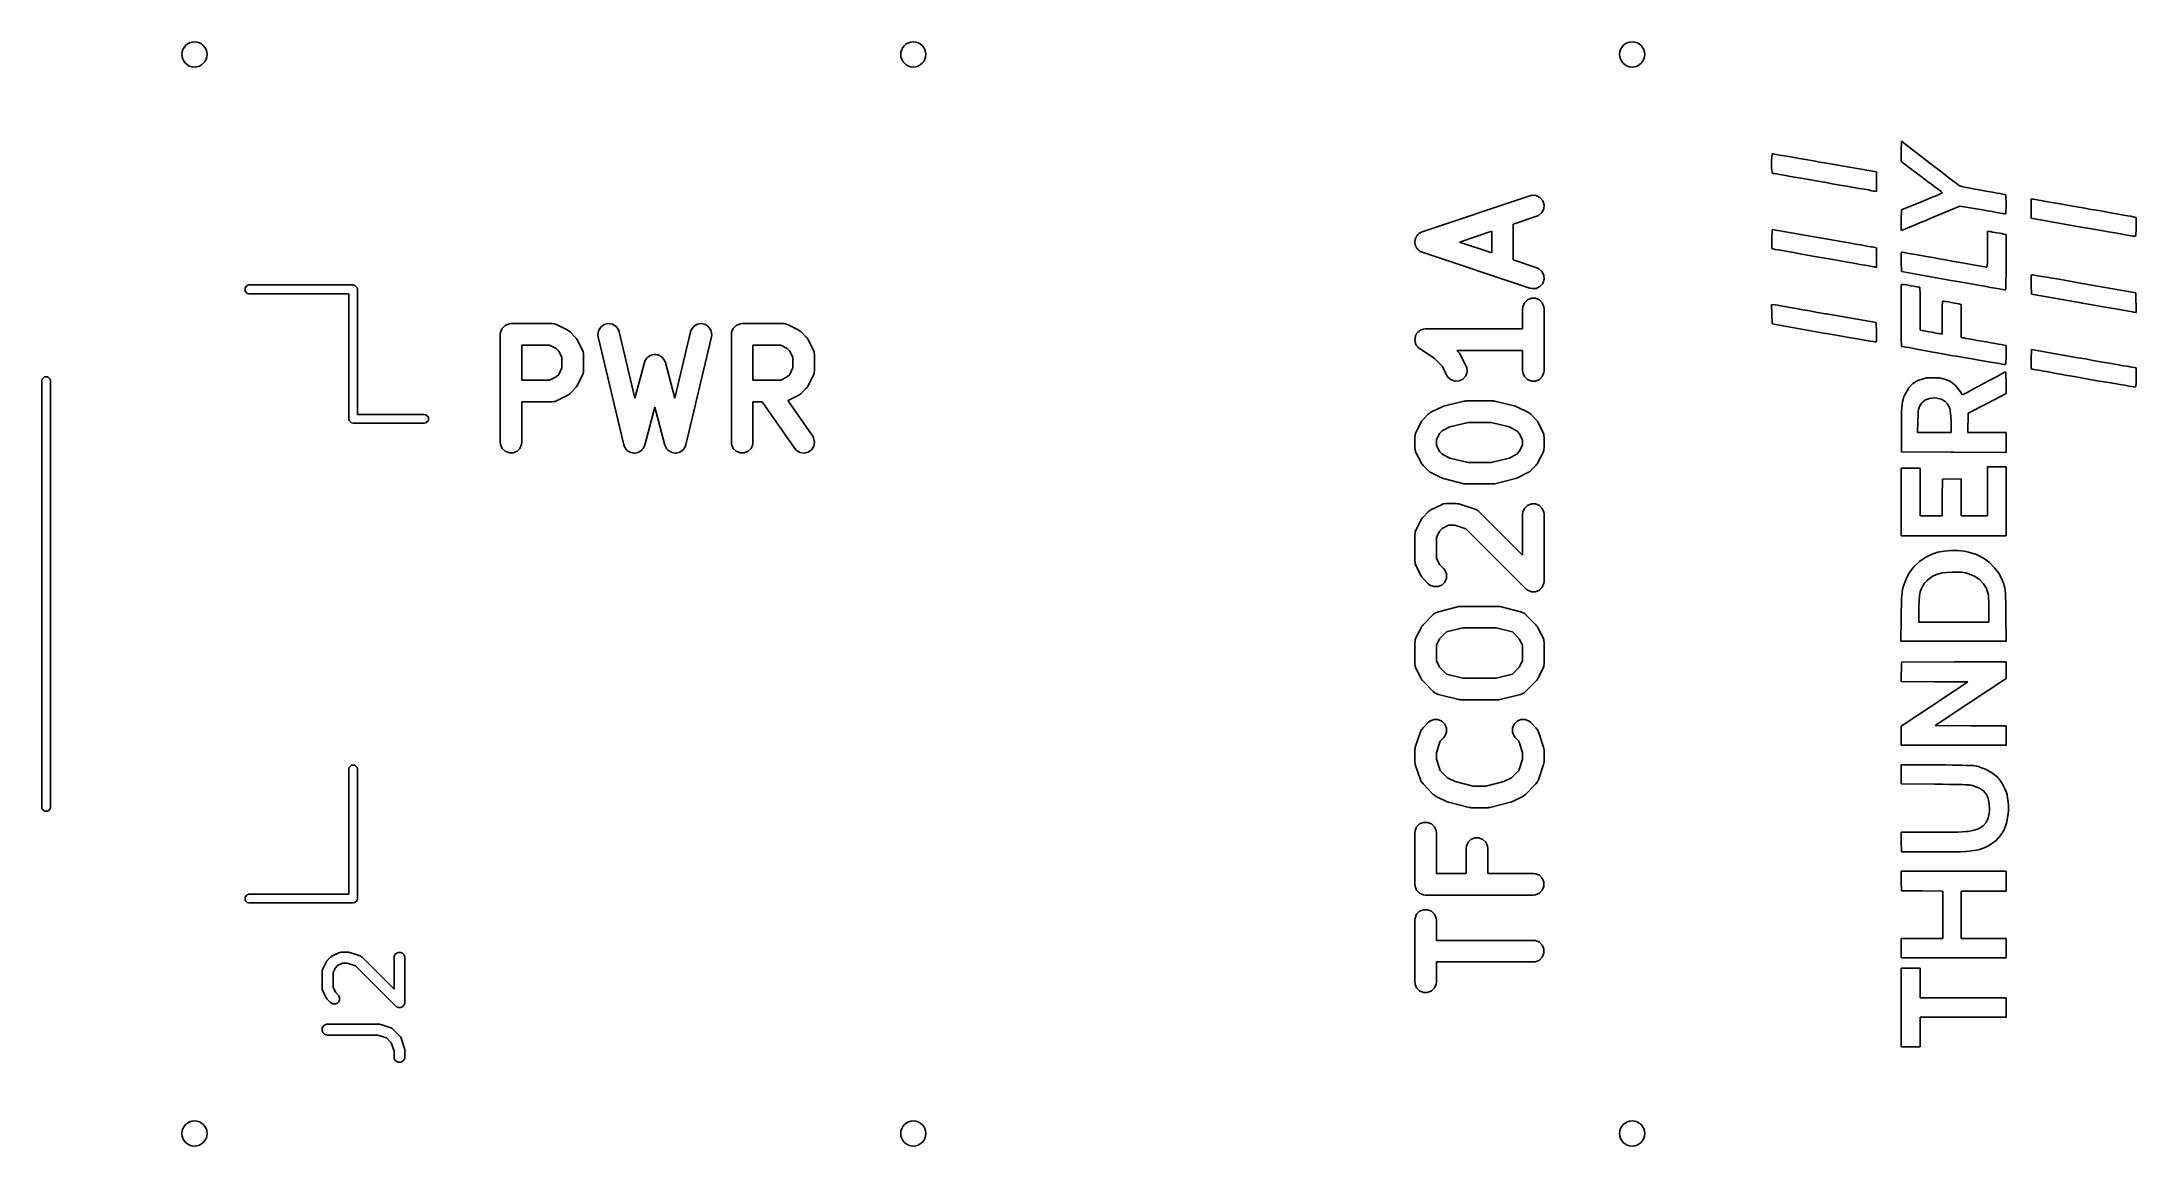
# Model space of a CAD drawing. Extents: x 0.01 to 1.16, y -0.01 to 0.6.
import ezdxf

# ---------------------------------------------------------------- set-up
doc = ezdxf.new("R2010")
doc.units = 0
doc.header["$MEASUREMENT"] = 0
doc.layers.add('BLACK', color=7, linetype='CONTINUOUS')

msp = doc.modelspace()

# ---------------------------------------------------------------- linework, layer by layer
at = {"layer": 'BLACK', "linetype": 'CONTINUOUS'}
for p, q in [((1.0332, 0.5378), (1.0333, 0.5431)), ((1.0333, 0.5431), (1.0488, 0.5311)), ((0.9622, 0.5328), (0.9623, 0.5344)), ((0.9622, 0.531), (0.9622, 0.5328)), ((0.9622, 0.5299), (0.9622, 0.531)), ((0.9622, 0.5282), (0.9622, 0.5299)), ((0.9623, 0.527), (0.9622, 0.5282)), ((0.9623, 0.5344), (0.9624, 0.5355)), ((0.9624, 0.5355), (0.9625, 0.5362)), ((0.9625, 0.5362), (0.9625, 0.5362)), ((0.9625, 0.5362), (0.9629, 0.5362)), ((0.9629, 0.5362), (0.9639, 0.536)), ((0.9639, 0.536), (0.9656, 0.5357)), ((0.9656, 0.5357), (0.9678, 0.5353)), ((0.9678, 0.5353), (0.9705, 0.5349)), ((0.9705, 0.5349), (0.9736, 0.5343)), ((0.9736, 0.5343), (0.9772, 0.5337)), ((0.9772, 0.5337), (0.981, 0.533)), ((0.981, 0.533), (0.9852, 0.5323)), ((0.9852, 0.5323), (0.9895, 0.5315)), ((0.9895, 0.5315), (0.9912, 0.5313)), ((0.9912, 0.5313), (1.0197, 0.5263)), ((1.0331, 0.5351), (1.0332, 0.5369)), ((1.0331, 0.5336), (1.0331, 0.5351)), ((1.0332, 0.5325), (1.0331, 0.5336)), ((1.0332, 0.5369), (1.0332, 0.5378)), ((1.0332, 0.532), (1.0332, 0.5325)), ((1.0337, 0.5316), (1.0332, 0.532)), ((1.0332, 0.532), (1.0332, 0.532)), ((1.0346, 0.5309), (1.0337, 0.5316)), ((1.036, 0.5298), (1.0346, 0.5309)), ((1.0377, 0.5285), (1.036, 0.5298)), ((1.0398, 0.5269), (1.0377, 0.5285)), ((1.0488, 0.5311), (1.0518, 0.5288)), ((1.0518, 0.5288), (1.0546, 0.5267)), ((0.9624, 0.5263), (0.9623, 0.527)), ((0.9625, 0.5258), (0.9624, 0.5263)), ((0.9627, 0.5256), (0.9625, 0.5258)), ((0.963, 0.5255), (0.9627, 0.5256)), ((0.9636, 0.5254), (0.963, 0.5255)), ((0.963, 0.5255), (0.963, 0.5255)), ((0.9648, 0.5252), (0.9636, 0.5254)), ((0.9665, 0.5249), (0.9648, 0.5252)), ((0.9688, 0.5245), (0.9665, 0.5249)), ((0.9716, 0.524), (0.9688, 0.5245)), ((0.9748, 0.5234), (0.9716, 0.524)), ((0.9784, 0.5228), (0.9748, 0.5234)), ((0.9823, 0.5221), (0.9784, 0.5228)), ((0.9865, 0.5214), (0.9823, 0.5221)), ((0.9908, 0.5207), (0.9865, 0.5214)), ((0.9911, 0.5206), (0.9908, 0.5207)), ((0.9954, 0.5198), (0.9911, 0.5206)), ((0.9995, 0.5191), (0.9954, 0.5198)), ((1.0034, 0.5184), (0.9995, 0.5191)), ((1.007, 0.5178), (1.0034, 0.5184)), ((1.0102, 0.5173), (1.007, 0.5178)), ((1.013, 0.5168), (1.0102, 0.5173)), ((1.0153, 0.5164), (1.013, 0.5168)), ((1.017, 0.516), (1.0153, 0.5164)), ((1.0197, 0.5263), (1.0197, 0.5155)), ((1.0421, 0.5252), (1.0398, 0.5269)), ((1.0446, 0.5234), (1.0421, 0.5252)), ((1.0452, 0.5229), (1.0446, 0.5234)), ((1.0476, 0.5211), (1.0452, 0.5229)), ((1.0499, 0.5194), (1.0476, 0.5211)), ((1.0518, 0.518), (1.0499, 0.5194)), ((1.0535, 0.5167), (1.0518, 0.518)), ((1.0548, 0.5157), (1.0535, 0.5167)), ((1.0546, 0.5267), (1.0572, 0.5247)), ((1.0572, 0.5247), (1.0595, 0.5229)), ((1.0595, 0.5229), (1.0615, 0.5214)), ((1.0615, 0.5214), (1.0632, 0.5201)), ((1.0632, 0.5201), (1.0644, 0.5192)), ((1.0644, 0.5192), (1.0651, 0.5187)), ((1.0651, 0.5187), (1.0653, 0.5186)), ((1.0653, 0.5186), (1.0658, 0.5184)), ((1.0658, 0.5184), (1.067, 0.5181)), ((1.067, 0.5181), (1.0687, 0.5178)), ((1.0687, 0.5178), (1.0709, 0.5174)), ((1.0709, 0.5174), (1.0734, 0.5169)), ((1.0734, 0.5169), (1.0761, 0.5164)), ((1.0761, 0.5164), (1.0777, 0.5161)), ((0.7708, 0.4935), (0.8298, 0.5132)), ((0.8298, 0.5132), (0.831, 0.5135)), ((0.831, 0.5135), (0.8333, 0.5133)), ((0.8333, 0.5133), (0.8353, 0.5123)), ((0.8353, 0.5123), (0.8368, 0.5105)), ((0.8374, 0.506), (0.8364, 0.504)), ((0.8368, 0.5105), (0.8376, 0.5083)), ((0.8376, 0.5083), (0.8374, 0.506)), ((1.0182, 0.5158), (1.017, 0.516)), ((1.0187, 0.5157), (1.0182, 0.5158)), ((1.0197, 0.5155), (1.0187, 0.5157)), ((1.0332, 0.4999), (1.0333, 0.5056)), ((1.0333, 0.5056), (1.0446, 0.5101)), ((1.0446, 0.5101), (1.0472, 0.5112)), ((1.0472, 0.5112), (1.0497, 0.5122)), ((1.0653, 0.5076), (1.0494, 0.501)), ((1.0497, 0.5122), (1.0518, 0.5131)), ((1.0518, 0.5131), (1.0536, 0.5138)), ((1.0536, 0.5138), (1.0549, 0.5144)), ((1.0556, 0.5151), (1.0548, 0.5157)), ((1.0549, 0.5144), (1.0557, 0.5148)), ((1.0558, 0.5149), (1.0556, 0.5151)), ((1.0557, 0.5148), (1.0558, 0.5149)), ((1.0777, 0.5055), (1.0653, 0.5076)), ((1.0777, 0.5161), (1.0806, 0.5156)), ((1.0802, 0.505), (1.0777, 0.5055)), ((1.0829, 0.5046), (1.0802, 0.505)), ((1.0806, 0.5156), (1.0832, 0.5152)), ((1.0832, 0.5152), (1.0855, 0.5147)), ((1.0855, 0.5147), (1.0874, 0.5144)), ((1.0874, 0.5144), (1.0889, 0.5141)), ((1.0889, 0.5141), (1.0897, 0.514)), ((1.0897, 0.514), (1.0899, 0.5139)), ((1.0899, 0.5139), (1.0902, 0.5138)), ((1.0902, 0.5138), (1.0904, 0.5135)), ((1.0904, 0.5135), (1.0905, 0.5128)), ((1.0905, 0.5128), (1.0905, 0.5118)), ((1.0905, 0.5118), (1.0906, 0.5102)), ((1.0906, 0.5067), (1.0905, 0.5051)), ((1.0905, 0.5051), (1.0905, 0.504)), ((1.0906, 0.5102), (1.0906, 0.5085)), ((1.0906, 0.5085), (1.0906, 0.5067)), ((1.1043, 0.5009), (1.1043, 0.5116)), ((1.1043, 0.5116), (1.1051, 0.5114)), ((1.1051, 0.5114), (1.1056, 0.5114)), ((1.1056, 0.5114), (1.1067, 0.5111)), ((1.1067, 0.5111), (1.1085, 0.5108)), ((1.1085, 0.5108), (1.1107, 0.5104)), ((1.1107, 0.5104), (1.1135, 0.5099)), ((1.1135, 0.5099), (1.1167, 0.5094)), ((1.1167, 0.5094), (1.1202, 0.5088)), ((1.1202, 0.5088), (1.1241, 0.5081)), ((1.1241, 0.5081), (1.1282, 0.5074)), ((1.1282, 0.5074), (1.1326, 0.5066)), ((1.1326, 0.5066), (1.1329, 0.5066)), ((1.1329, 0.5066), (1.1372, 0.5058)), ((1.1372, 0.5058), (1.1414, 0.5051)), ((1.1414, 0.5051), (1.1453, 0.5044)), ((0.7697, 0.493), (0.7708, 0.4935)), ((0.8089, 0.4938), (0.7913, 0.4879)), ((0.8089, 0.482), (0.8089, 0.4938)), ((0.8336, 0.502), (0.8207, 0.4977)), ((0.8207, 0.4977), (0.8207, 0.4781)), ((0.8346, 0.5025), (0.8336, 0.502)), ((0.8364, 0.504), (0.8346, 0.5025)), ((0.9623, 0.4896), (0.9624, 0.4948)), ((0.9624, 0.4948), (0.9886, 0.4902)), ((1.0331, 0.497), (1.0332, 0.4987)), ((1.0332, 0.4955), (1.0331, 0.497)), ((1.0332, 0.4987), (1.0332, 0.4999)), ((1.0332, 0.4946), (1.0332, 0.4955)), ((1.0333, 0.4943), (1.0332, 0.4946)), ((1.0336, 0.4944), (1.0333, 0.4943)), ((1.0333, 0.4943), (1.0333, 0.4943)), ((1.0346, 0.4948), (1.0336, 0.4944)), ((1.0361, 0.4954), (1.0346, 0.4948)), ((1.0381, 0.4962), (1.0361, 0.4954)), ((1.0405, 0.4972), (1.0381, 0.4962)), ((1.0432, 0.4984), (1.0405, 0.4972)), ((1.0462, 0.4996), (1.0432, 0.4984)), ((1.0494, 0.501), (1.0462, 0.4996)), ((1.0804, 0.4839), (1.0804, 0.4939)), ((1.0804, 0.4939), (1.0813, 0.4937)), ((1.0813, 0.4937), (1.082, 0.4936)), ((1.082, 0.4936), (1.0832, 0.4934)), ((1.0853, 0.5041), (1.0829, 0.5046)), ((1.0832, 0.4934), (1.0847, 0.4931)), ((1.0874, 0.5038), (1.0853, 0.5041)), ((1.0889, 0.5035), (1.0874, 0.5038)), ((1.0899, 0.5034), (1.0889, 0.5035)), ((1.0903, 0.5033), (1.0899, 0.5034)), ((1.0904, 0.5034), (1.0903, 0.5033)), ((1.0905, 0.504), (1.0904, 0.5034)), ((1.1326, 0.4959), (1.1043, 0.5009)), ((1.1341, 0.4957), (1.1326, 0.4959)), ((1.1385, 0.4949), (1.1341, 0.4957)), ((1.1426, 0.4942), (1.1385, 0.4949)), ((1.1465, 0.4935), (1.1426, 0.4942)), ((1.1453, 0.5044), (1.1489, 0.5038)), ((1.1501, 0.4929), (1.1465, 0.4935)), ((1.1489, 0.5038), (1.1521, 0.5032)), ((1.1521, 0.5032), (1.1549, 0.5027)), ((1.1549, 0.5027), (1.1572, 0.5023)), ((1.1572, 0.5023), (1.159, 0.502)), ((1.159, 0.502), (1.1602, 0.5017)), ((1.1602, 0.5017), (1.1608, 0.5016)), ((1.1608, 0.5016), (1.1608, 0.5016)), ((1.1608, 0.5016), (1.1618, 0.5014)), ((1.1618, 0.494), (1.1617, 0.4925)), ((1.1618, 0.5014), (1.1618, 0.4962)), ((1.1618, 0.4962), (1.1618, 0.494)), ((0.7668, 0.4886), (0.7669, 0.489)), ((0.7668, 0.4879), (0.7668, 0.4886)), ((0.7668, 0.4872), (0.7668, 0.4879)), ((0.7669, 0.4868), (0.7668, 0.4872)), ((0.7669, 0.489), (0.767, 0.4895)), ((0.767, 0.4863), (0.7669, 0.4868)), ((0.767, 0.4895), (0.7673, 0.4901)), ((0.7673, 0.4857), (0.767, 0.4863)), ((0.7673, 0.4901), (0.7675, 0.4908)), ((0.7675, 0.485), (0.7673, 0.4857)), ((0.7675, 0.4908), (0.7678, 0.4912)), ((0.7678, 0.4847), (0.7675, 0.485)), ((0.7678, 0.4912), (0.768, 0.4915)), ((0.768, 0.4843), (0.7678, 0.4847)), ((0.768, 0.4915), (0.7685, 0.492)), ((0.7685, 0.4838), (0.768, 0.4843)), ((0.7685, 0.492), (0.769, 0.4926)), ((0.769, 0.4832), (0.7685, 0.4838)), ((0.769, 0.4926), (0.7694, 0.4928)), ((0.7694, 0.4831), (0.769, 0.4832)), ((0.7694, 0.4928), (0.7697, 0.493)), ((0.7697, 0.4828), (0.7694, 0.4831)), ((0.7708, 0.4823), (0.7697, 0.4828)), ((0.8298, 0.4626), (0.7708, 0.4823)), ((0.7913, 0.4879), (0.8089, 0.482)), ((0.9623, 0.4888), (0.9623, 0.4896)), ((0.9623, 0.4871), (0.9623, 0.4888)), ((0.9623, 0.4856), (0.9623, 0.4871)), ((0.9623, 0.4847), (0.9623, 0.4856)), ((0.9623, 0.4843), (0.9623, 0.4847)), ((0.9624, 0.4843), (0.9623, 0.4843)), ((0.9629, 0.4842), (0.9624, 0.4843)), ((0.9641, 0.4839), (0.9629, 0.4842)), ((0.9659, 0.4836), (0.9641, 0.4839)), ((0.9682, 0.4832), (0.9659, 0.4836)), ((0.971, 0.4827), (0.9682, 0.4832)), ((0.9742, 0.4821), (0.971, 0.4827)), ((0.9778, 0.4815), (0.9742, 0.4821)), ((0.9886, 0.4902), (0.9929, 0.4895)), ((0.9929, 0.4895), (0.9971, 0.4887)), ((0.9971, 0.4887), (1.0011, 0.488)), ((1.0011, 0.488), (1.0047, 0.4874)), ((1.0047, 0.4874), (1.0081, 0.4868)), ((1.0081, 0.4868), (1.011, 0.4863)), ((1.011, 0.4863), (1.0134, 0.4859)), ((1.0134, 0.4859), (1.0153, 0.4855)), ((1.0153, 0.4855), (1.0167, 0.4853)), ((1.0167, 0.4853), (1.0173, 0.4852)), ((1.0173, 0.4852), (1.0197, 0.4848)), ((1.0197, 0.4848), (1.0197, 0.474)), ((1.0332, 0.4816), (1.0333, 0.4823)), ((1.0333, 0.4823), (1.0333, 0.4823)), ((1.0333, 0.4823), (1.0337, 0.4823)), ((1.0337, 0.4823), (1.0348, 0.4821)), ((1.0348, 0.4821), (1.0364, 0.4818)), ((1.0364, 0.4818), (1.0385, 0.4815)), ((1.0804, 0.4824), (1.0804, 0.4839)), ((1.0804, 0.4798), (1.0804, 0.4824)), ((1.0847, 0.4931), (1.0853, 0.493)), ((1.0853, 0.493), (1.0869, 0.4927)), ((1.0869, 0.4927), (1.0883, 0.4925)), ((1.0883, 0.4925), (1.0893, 0.4923)), ((1.0893, 0.4923), (1.0896, 0.4922)), ((1.0896, 0.4922), (1.0906, 0.492)), ((1.0906, 0.492), (1.0906, 0.4769)), ((1.1532, 0.4924), (1.1501, 0.4929)), ((1.1559, 0.4919), (1.1532, 0.4924)), ((1.1582, 0.4915), (1.1559, 0.4919)), ((1.1598, 0.4912), (1.1582, 0.4915)), ((1.1609, 0.4911), (1.1598, 0.4912)), ((1.1613, 0.491), (1.1609, 0.4911)), ((1.1615, 0.4911), (1.1613, 0.491)), ((1.1616, 0.4916), (1.1615, 0.4911)), ((1.1617, 0.4925), (1.1616, 0.4916)), ((0.8207, 0.4781), (0.8336, 0.4738)), ((0.8336, 0.4738), (0.8346, 0.4734)), ((0.8346, 0.4734), (0.8364, 0.4718)), ((0.8364, 0.4718), (0.8374, 0.4698)), ((0.9817, 0.4808), (0.9778, 0.4815)), ((0.9859, 0.48), (0.9817, 0.4808)), ((0.9903, 0.4793), (0.9859, 0.48)), ((0.9913, 0.4791), (0.9903, 0.4793)), ((0.9957, 0.4783), (0.9913, 0.4791)), ((0.9998, 0.4776), (0.9957, 0.4783)), ((1.0037, 0.4769), (0.9998, 0.4776)), ((1.0073, 0.4763), (1.0037, 0.4769)), ((1.0105, 0.4757), (1.0073, 0.4763)), ((1.0133, 0.4752), (1.0105, 0.4757)), ((1.0155, 0.4748), (1.0133, 0.4752)), ((1.0173, 0.4745), (1.0155, 0.4748)), ((1.0184, 0.4743), (1.0173, 0.4745)), ((1.0189, 0.4742), (1.0184, 0.4743)), ((1.0197, 0.474), (1.0189, 0.4742)), ((1.0331, 0.4789), (1.0332, 0.4805)), ((1.0332, 0.477), (1.0331, 0.4789)), ((1.0332, 0.4805), (1.0332, 0.4816)), ((1.0333, 0.4717), (1.0332, 0.477)), ((1.0615, 0.4667), (1.0333, 0.4717)), ((1.0385, 0.4815), (1.041, 0.481)), ((1.041, 0.481), (1.0439, 0.4805)), ((1.0439, 0.4805), (1.047, 0.48)), ((1.047, 0.48), (1.0504, 0.4794)), ((1.0504, 0.4794), (1.0539, 0.4788)), ((1.0539, 0.4788), (1.0574, 0.4781)), ((1.0574, 0.4781), (1.0609, 0.4775)), ((1.0609, 0.4775), (1.0644, 0.4769)), ((1.0644, 0.4769), (1.0676, 0.4763)), ((1.0676, 0.4763), (1.0706, 0.4758)), ((1.0706, 0.4758), (1.0734, 0.4753)), ((1.0734, 0.4753), (1.0757, 0.4749)), ((1.0757, 0.4749), (1.0776, 0.4746)), ((1.0776, 0.4746), (1.0789, 0.4743)), ((1.0789, 0.4743), (1.0797, 0.4742)), ((1.0797, 0.4742), (1.0798, 0.4742)), ((1.0798, 0.4742), (1.08, 0.4741)), ((1.08, 0.4741), (1.0801, 0.4743)), ((1.0801, 0.4743), (1.0803, 0.4746)), ((1.0803, 0.4753), (1.0804, 0.4763)), ((1.0803, 0.4746), (1.0803, 0.4753)), ((1.0804, 0.4778), (1.0804, 0.4798)), ((1.0804, 0.4763), (1.0804, 0.4778)), ((1.0906, 0.4769), (1.0906, 0.473)), ((1.0906, 0.473), (1.0906, 0.4698)), ((0.1261, 0.4629), (0.1273, 0.4642)), ((0.1261, 0.4611), (0.1261, 0.4629)), ((0.1273, 0.4598), (0.1261, 0.4611)), ((0.1273, 0.4642), (0.1282, 0.4644)), ((0.1282, 0.4596), (0.1273, 0.4598)), ((0.1282, 0.4644), (0.1853, 0.4644)), ((0.183, 0.4596), (0.1282, 0.4596)), ((0.183, 0.3911), (0.183, 0.4596)), ((0.1853, 0.4644), (0.1862, 0.4642)), ((0.1862, 0.4642), (0.1875, 0.4629)), ((0.1875, 0.4629), (0.1877, 0.462)), ((0.1877, 0.462), (0.1877, 0.3935)), ((0.831, 0.4624), (0.8298, 0.4626)), ((0.8333, 0.4625), (0.831, 0.4624)), ((0.8353, 0.4636), (0.8333, 0.4625)), ((0.8368, 0.4653), (0.8353, 0.4636)), ((0.8376, 0.4675), (0.8368, 0.4653)), ((0.8374, 0.4698), (0.8376, 0.4675)), ((1.0331, 0.4605), (1.0332, 0.4624)), ((1.0331, 0.4583), (1.0331, 0.4605)), ((1.0332, 0.4645), (1.0333, 0.4647)), ((1.0332, 0.4638), (1.0332, 0.4645)), ((1.0332, 0.4624), (1.0332, 0.4638)), ((1.0333, 0.4647), (1.0337, 0.4647)), ((1.0337, 0.4647), (1.0347, 0.4646)), ((1.0347, 0.4646), (1.0361, 0.4644)), ((1.0361, 0.4644), (1.0378, 0.4641)), ((1.0378, 0.4641), (1.0382, 0.464)), ((1.0382, 0.464), (1.04, 0.4637)), ((1.04, 0.4637), (1.0416, 0.4634)), ((1.0416, 0.4634), (1.0427, 0.4633)), ((1.0427, 0.4633), (1.0433, 0.4632)), ((1.0433, 0.4632), (1.0433, 0.4632)), ((1.0433, 0.4632), (1.0434, 0.4628)), ((1.0434, 0.4628), (1.0434, 0.4618)), ((1.0434, 0.4618), (1.0435, 0.4603)), ((1.0435, 0.4603), (1.0435, 0.4583)), ((1.0629, 0.4665), (1.0615, 0.4667)), ((1.0673, 0.4657), (1.0629, 0.4665)), ((1.0714, 0.465), (1.0673, 0.4657)), ((1.0753, 0.4643), (1.0714, 0.465)), ((1.0788, 0.4637), (1.0753, 0.4643)), ((1.082, 0.4631), (1.0788, 0.4637)), ((1.0847, 0.4626), (1.082, 0.4631)), ((1.0869, 0.4623), (1.0847, 0.4626)), ((1.0886, 0.462), (1.0869, 0.4623)), ((1.0897, 0.4618), (1.0886, 0.462)), ((1.0901, 0.4617), (1.0897, 0.4618)), ((1.0902, 0.4618), (1.0901, 0.4617)), ((1.0903, 0.462), (1.0902, 0.4618)), ((1.0904, 0.4627), (1.0903, 0.462)), ((1.0905, 0.4652), (1.0904, 0.4637)), ((1.0904, 0.4637), (1.0904, 0.4627)), ((1.0906, 0.4698), (1.0905, 0.4672)), ((1.0905, 0.4672), (1.0905, 0.4652)), ((1.1044, 0.4694), (1.1046, 0.4699)), ((1.1044, 0.4684), (1.1044, 0.4694)), ((1.1044, 0.4669), (1.1044, 0.4684)), ((1.1044, 0.4647), (1.1044, 0.4669)), ((1.1045, 0.4594), (1.1044, 0.4647)), ((1.1318, 0.4546), (1.1045, 0.4594)), ((1.1046, 0.4699), (1.1047, 0.47)), ((1.1047, 0.47), (1.1052, 0.47)), ((1.1052, 0.47), (1.1062, 0.4698)), ((1.1062, 0.4698), (1.1079, 0.4695)), ((1.1079, 0.4695), (1.1102, 0.4691)), ((1.1102, 0.4691), (1.1129, 0.4686)), ((1.1129, 0.4686), (1.116, 0.4681)), ((1.116, 0.4681), (1.1196, 0.4675)), ((1.1196, 0.4675), (1.1235, 0.4668)), ((1.1235, 0.4668), (1.1276, 0.4661)), ((1.1276, 0.4661), (1.132, 0.4653)), ((1.132, 0.4653), (1.1334, 0.465)), ((1.1334, 0.465), (1.1616, 0.4601)), ((1.1616, 0.4601), (1.1618, 0.4494)), ((0.8258, 0.4513), (0.8259, 0.4525)), ((0.8258, 0.4404), (0.8258, 0.4513)), ((0.8259, 0.4525), (0.8268, 0.4546)), ((0.8268, 0.4546), (0.8284, 0.4563)), ((0.8284, 0.4563), (0.8306, 0.4571)), ((0.8306, 0.4571), (0.8329, 0.4571)), ((0.8329, 0.4571), (0.835, 0.4563)), ((0.835, 0.4563), (0.8366, 0.4546)), ((0.8366, 0.4546), (0.8375, 0.4525)), ((0.8375, 0.4525), (0.8376, 0.4513)), ((0.8376, 0.4513), (0.8376, 0.4176)), ((0.9624, 0.4431), (0.9622, 0.4538)), ((0.9622, 0.4538), (0.9636, 0.4536)), ((0.9636, 0.4536), (0.9641, 0.4535)), ((0.9641, 0.4535), (0.9654, 0.4533)), ((0.9654, 0.4533), (0.9672, 0.453)), ((0.9672, 0.453), (0.9695, 0.4526)), ((0.9695, 0.4526), (0.9724, 0.4521)), ((0.9724, 0.4521), (0.9756, 0.4515)), ((0.9756, 0.4515), (0.9793, 0.4508)), ((0.9793, 0.4508), (0.9832, 0.4502)), ((0.9832, 0.4502), (0.9874, 0.4494)), ((0.9874, 0.4494), (0.9917, 0.4487)), ((0.9917, 0.4487), (0.9922, 0.4486)), ((0.9922, 0.4486), (1.0195, 0.4438)), ((1.0331, 0.4557), (1.0331, 0.4583)), ((1.0331, 0.4528), (1.0331, 0.4557)), ((1.0331, 0.4499), (1.0331, 0.4528)), ((1.0331, 0.4468), (1.0331, 0.4499)), ((1.0435, 0.4583), (1.0435, 0.4559)), ((1.0435, 0.4559), (1.0436, 0.4532)), ((1.0436, 0.4532), (1.0436, 0.4514)), ((1.0436, 0.4514), (1.0436, 0.4397)), ((1.0555, 0.4517), (1.0556, 0.4534)), ((1.0555, 0.4495), (1.0555, 0.4517)), ((1.0555, 0.4465), (1.0555, 0.4495)), ((1.0556, 0.4534), (1.0557, 0.4546)), ((1.0557, 0.4546), (1.0558, 0.4552)), ((1.0558, 0.4552), (1.0559, 0.4555)), ((1.0559, 0.4555), (1.056, 0.4556)), ((1.056, 0.4556), (1.0564, 0.4555)), ((1.0564, 0.4555), (1.0575, 0.4553)), ((1.0575, 0.4553), (1.0589, 0.4551)), ((1.0589, 0.4551), (1.0605, 0.4548)), ((1.0605, 0.4548), (1.0621, 0.4545)), ((1.0621, 0.4545), (1.0636, 0.4542)), ((1.0636, 0.4542), (1.0648, 0.454)), ((1.0648, 0.454), (1.0652, 0.4539)), ((1.0652, 0.4539), (1.066, 0.4538)), ((1.066, 0.4538), (1.066, 0.4357)), ((1.1323, 0.4545), (1.1318, 0.4546)), ((1.1367, 0.4538), (1.1323, 0.4545)), ((1.1408, 0.453), (1.1367, 0.4538)), ((1.1448, 0.4523), (1.1408, 0.453)), ((1.1484, 0.4517), (1.1448, 0.4523)), ((1.1516, 0.4511), (1.1484, 0.4517)), ((1.1545, 0.4506), (1.1516, 0.4511)), ((1.1568, 0.4502), (1.1545, 0.4506)), ((1.1587, 0.4499), (1.1568, 0.4502)), ((1.1599, 0.4497), (1.1587, 0.4499)), ((1.1604, 0.4496), (1.1599, 0.4497)), ((1.1618, 0.4494), (1.1604, 0.4496)), ((0.2659, 0.4373), (0.266, 0.4385)), ((0.2659, 0.3783), (0.2659, 0.4373)), ((0.266, 0.4385), (0.2669, 0.4406)), ((0.2669, 0.4406), (0.2686, 0.4423)), ((0.2686, 0.4423), (0.2707, 0.4431)), ((0.2707, 0.4431), (0.2718, 0.4433)), ((0.2718, 0.4433), (0.2943, 0.4433)), ((0.2943, 0.4433), (0.2955, 0.4431)), ((0.2955, 0.4431), (0.2957, 0.4431)), ((0.2957, 0.4431), (0.2959, 0.443)), ((0.2959, 0.443), (0.297, 0.4426)), ((0.297, 0.4426), (0.3026, 0.4398)), ((0.3026, 0.4398), (0.3031, 0.4395)), ((0.3031, 0.4395), (0.3032, 0.4394)), ((0.3032, 0.4394), (0.3034, 0.4393)), ((0.3034, 0.4393), (0.3036, 0.4392)), ((0.3036, 0.4392), (0.3037, 0.4391)), ((0.3037, 0.4391), (0.3041, 0.4387)), ((0.3041, 0.4387), (0.3069, 0.4359)), ((0.3069, 0.4359), (0.3073, 0.4354)), ((0.3194, 0.4371), (0.3197, 0.4394)), ((0.3195, 0.436), (0.3194, 0.4371)), ((0.3336, 0.3769), (0.3195, 0.436)), ((0.3197, 0.4394), (0.3209, 0.4414)), ((0.3209, 0.4414), (0.3228, 0.4427)), ((0.3228, 0.4427), (0.325, 0.4433)), ((0.325, 0.4433), (0.3273, 0.4429)), ((0.3273, 0.4429), (0.3293, 0.4417)), ((0.3293, 0.4417), (0.3306, 0.4398)), ((0.3306, 0.4398), (0.331, 0.4387)), ((0.331, 0.4387), (0.3396, 0.4024)), ((0.3615, 0.4024), (0.3701, 0.4387)), ((0.3816, 0.436), (0.3676, 0.3769)), ((0.3701, 0.4387), (0.3705, 0.4398)), ((0.3705, 0.4398), (0.3719, 0.4417)), ((0.3719, 0.4417), (0.3738, 0.4429)), ((0.3738, 0.4429), (0.3761, 0.4433)), ((0.3761, 0.4433), (0.3783, 0.4427)), ((0.3783, 0.4427), (0.3802, 0.4414)), ((0.3802, 0.4414), (0.3814, 0.4394)), ((0.3814, 0.4394), (0.3818, 0.4371)), ((0.3818, 0.4371), (0.3816, 0.436)), ((0.3925, 0.4373), (0.3926, 0.4385)), ((0.3925, 0.3783), (0.3925, 0.4373)), ((0.3926, 0.4385), (0.3935, 0.4406)), ((0.3935, 0.4406), (0.3951, 0.4423)), ((0.3951, 0.4423), (0.3972, 0.4431)), ((0.3972, 0.4431), (0.3984, 0.4433)), ((0.3984, 0.4433), (0.4209, 0.4433)), ((0.4209, 0.4433), (0.422, 0.4431)), ((0.422, 0.4431), (0.4222, 0.4431)), ((0.4222, 0.4431), (0.4224, 0.443)), ((0.4224, 0.443), (0.4235, 0.4426)), ((0.4235, 0.4426), (0.4291, 0.4398)), ((0.4291, 0.4398), (0.4296, 0.4395)), ((0.4296, 0.4395), (0.4298, 0.4394)), ((0.4298, 0.4394), (0.4299, 0.4393)), ((0.4299, 0.4393), (0.4301, 0.4392)), ((0.4301, 0.4392), (0.4302, 0.4391)), ((0.4302, 0.4391), (0.4307, 0.4387)), ((0.4307, 0.4387), (0.4335, 0.4359)), ((0.4335, 0.4359), (0.4339, 0.4354)), ((0.7669, 0.4356), (0.7671, 0.4362)), ((0.7671, 0.4362), (0.7672, 0.4367)), ((0.7672, 0.4367), (0.7675, 0.4372)), ((0.7675, 0.4372), (0.7677, 0.4378)), ((0.7677, 0.4378), (0.7681, 0.4382)), ((0.7681, 0.4382), (0.7685, 0.4386)), ((0.7685, 0.4386), (0.769, 0.439)), ((0.769, 0.439), (0.7694, 0.4394)), ((0.7694, 0.4394), (0.7699, 0.4396)), ((0.7699, 0.4396), (0.7704, 0.4399)), ((0.7704, 0.4399), (0.771, 0.44)), ((0.771, 0.44), (0.7715, 0.4403)), ((0.7715, 0.4403), (0.7726, 0.4404)), ((0.7726, 0.4404), (0.7726, 0.4404)), ((0.7726, 0.4404), (0.7726, 0.4404)), ((0.7726, 0.4404), (0.7727, 0.4404)), ((0.7727, 0.4404), (0.8258, 0.4404)), ((0.9906, 0.4381), (0.9624, 0.4431)), ((0.992, 0.4379), (0.9906, 0.4381)), ((0.9964, 0.4371), (0.992, 0.4379)), ((1.0006, 0.4364), (0.9964, 0.4371)), ((1.0044, 0.4357), (1.0006, 0.4364)), ((1.0195, 0.4438), (1.0196, 0.4385)), ((1.0196, 0.4385), (1.0197, 0.4363)), ((1.0197, 0.4363), (1.0196, 0.4348)), ((1.0331, 0.4438), (1.0331, 0.4468)), ((1.0331, 0.4409), (1.0331, 0.4438)), ((1.0332, 0.4383), (1.0331, 0.4409)), ((1.0332, 0.4359), (1.0332, 0.4383)), ((1.0332, 0.4338), (1.0332, 0.4359)), ((1.0436, 0.4397), (1.0455, 0.4393)), ((1.0455, 0.4393), (1.0467, 0.4391)), ((1.0467, 0.4391), (1.0484, 0.4388)), ((1.0484, 0.4388), (1.0502, 0.4385)), ((1.0502, 0.4385), (1.0506, 0.4384)), ((1.0506, 0.4384), (1.0522, 0.4381)), ((1.0522, 0.4381), (1.0535, 0.4379)), ((1.0535, 0.4379), (1.0545, 0.4377)), ((1.0545, 0.4377), (1.0547, 0.4377)), ((1.0547, 0.4377), (1.0555, 0.4375)), ((1.0555, 0.4375), (1.0555, 0.4465)), ((0.2929, 0.4314), (0.2777, 0.4314)), ((0.2777, 0.4314), (0.2777, 0.4123)), ((0.2965, 0.4297), (0.2929, 0.4314)), ((0.2979, 0.4282), (0.2965, 0.4297)), ((0.2997, 0.4247), (0.2979, 0.4282)), ((0.2997, 0.4191), (0.2997, 0.4247)), ((0.3073, 0.4354), (0.3074, 0.4353)), ((0.3074, 0.4353), (0.3075, 0.4352)), ((0.3075, 0.4352), (0.3077, 0.435)), ((0.3077, 0.435), (0.3077, 0.4349)), ((0.3077, 0.4349), (0.308, 0.4344)), ((0.308, 0.4344), (0.3109, 0.4287)), ((0.3109, 0.4287), (0.3113, 0.4277)), ((0.3113, 0.4277), (0.3113, 0.4274)), ((0.3113, 0.4274), (0.3114, 0.4273)), ((0.3114, 0.4273), (0.3115, 0.4261)), ((0.3115, 0.4261), (0.3115, 0.4177)), ((0.3457, 0.4237), (0.3461, 0.4244)), ((0.3461, 0.4244), (0.3464, 0.4246)), ((0.3464, 0.4246), (0.3467, 0.4249)), ((0.3467, 0.4249), (0.3473, 0.4253)), ((0.3473, 0.4253), (0.348, 0.4258)), ((0.348, 0.4258), (0.3483, 0.4259)), ((0.3483, 0.4259), (0.3487, 0.4261)), ((0.3487, 0.4261), (0.3494, 0.4262)), ((0.3494, 0.4262), (0.3502, 0.4264)), ((0.3502, 0.4264), (0.3506, 0.4263)), ((0.3506, 0.4263), (0.351, 0.4264)), ((0.351, 0.4264), (0.3517, 0.4262)), ((0.3517, 0.4262), (0.3525, 0.4261)), ((0.3525, 0.4261), (0.3528, 0.4259)), ((0.3528, 0.4259), (0.3532, 0.4258)), ((0.3532, 0.4258), (0.3538, 0.4253)), ((0.3538, 0.4253), (0.3545, 0.4249)), ((0.3545, 0.4249), (0.3547, 0.4246)), ((0.3547, 0.4246), (0.355, 0.4244)), ((0.355, 0.4244), (0.3554, 0.4237)), ((0.4195, 0.4314), (0.4043, 0.4314)), ((0.4043, 0.4314), (0.4043, 0.4123)), ((0.423, 0.4297), (0.4195, 0.4314)), ((0.4245, 0.4282), (0.423, 0.4297)), ((0.4262, 0.4247), (0.4245, 0.4282)), ((0.4262, 0.4191), (0.4262, 0.4247)), ((0.4339, 0.4354), (0.434, 0.4353)), ((0.434, 0.4353), (0.4341, 0.4352)), ((0.4341, 0.4352), (0.4342, 0.435)), ((0.4342, 0.435), (0.4343, 0.4349)), ((0.4343, 0.4349), (0.4346, 0.4344)), ((0.4346, 0.4344), (0.4374, 0.4287)), ((0.4374, 0.4287), (0.4378, 0.4277)), ((0.4378, 0.4277), (0.4378, 0.4274)), ((0.4378, 0.4274), (0.4379, 0.4273)), ((0.4379, 0.4273), (0.438, 0.4261)), ((0.438, 0.4261), (0.438, 0.4177)), ((0.7667, 0.4345), (0.7669, 0.435)), ((0.7669, 0.4339), (0.7667, 0.4345)), ((0.7669, 0.435), (0.7669, 0.4356)), ((0.7669, 0.4333), (0.7669, 0.4339)), ((0.7671, 0.4328), (0.7669, 0.4333)), ((0.7672, 0.4322), (0.7671, 0.4328)), ((0.7675, 0.4317), (0.7672, 0.4322)), ((0.7677, 0.4312), (0.7675, 0.4317)), ((0.7682, 0.4308), (0.7677, 0.4312)), ((0.7685, 0.4303), (0.7682, 0.4308)), ((0.7694, 0.4296), (0.7685, 0.4303)), ((0.7773, 0.4243), (0.7694, 0.4296)), ((0.7694, 0.4296), (0.7694, 0.4296)), ((0.7694, 0.4296), (0.7694, 0.4296)), ((0.7694, 0.4296), (0.7694, 0.4296)), ((0.8258, 0.4286), (0.7897, 0.4286)), ((0.7897, 0.4286), (0.7909, 0.4274)), ((0.7909, 0.4274), (0.7913, 0.427)), ((0.7913, 0.427), (0.7914, 0.4268)), ((0.7914, 0.4268), (0.7915, 0.4267)), ((0.7915, 0.4267), (0.7916, 0.4265)), ((0.7916, 0.4265), (0.7917, 0.4264)), ((0.7917, 0.4264), (0.792, 0.4259)), ((0.792, 0.4259), (0.7948, 0.4202)), ((0.8258, 0.4176), (0.8258, 0.4286)), ((1.008, 0.4351), (1.0044, 0.4357)), ((1.0111, 0.4346), (1.008, 0.4351)), ((1.0139, 0.4341), (1.0111, 0.4346)), ((1.0161, 0.4337), (1.0139, 0.4341)), ((1.0178, 0.4334), (1.0161, 0.4337)), ((1.0188, 0.4332), (1.0178, 0.4334)), ((1.0193, 0.4332), (1.0188, 0.4332)), ((1.0194, 0.4333), (1.0193, 0.4332)), ((1.0196, 0.4338), (1.0194, 0.4333)), ((1.0196, 0.4348), (1.0196, 0.4338)), ((1.0333, 0.4323), (1.0332, 0.4338)), ((1.0333, 0.4312), (1.0333, 0.4323)), ((1.0334, 0.4309), (1.0333, 0.4312)), ((1.0335, 0.4308), (1.0334, 0.4309)), ((1.0343, 0.4307), (1.0335, 0.4308)), ((1.0356, 0.4304), (1.0343, 0.4307)), ((1.0375, 0.4301), (1.0356, 0.4304)), ((1.0399, 0.4296), (1.0375, 0.4301)), ((1.0427, 0.4291), (1.0399, 0.4296)), ((1.0458, 0.4286), (1.0427, 0.4291)), ((1.0493, 0.4279), (1.0458, 0.4286)), ((1.0529, 0.4273), (1.0493, 0.4279)), ((1.0567, 0.4266), (1.0529, 0.4273)), ((1.0606, 0.4259), (1.0567, 0.4266)), ((1.0645, 0.4253), (1.0606, 0.4259)), ((1.0683, 0.4246), (1.0645, 0.4253)), ((1.066, 0.4357), (1.0668, 0.4355)), ((1.0668, 0.4355), (1.0674, 0.4354)), ((1.0674, 0.4354), (1.0685, 0.4352)), ((1.0721, 0.4239), (1.0683, 0.4246)), ((1.0685, 0.4352), (1.0702, 0.4349)), ((1.0702, 0.4349), (1.0723, 0.4345)), ((1.0723, 0.4345), (1.0747, 0.4341)), ((1.0747, 0.4341), (1.0772, 0.4337)), ((1.0772, 0.4337), (1.0798, 0.4332)), ((1.0798, 0.4332), (1.0824, 0.4328)), ((1.0824, 0.4328), (1.0846, 0.4324)), ((1.0846, 0.4324), (1.0865, 0.4321)), ((1.0865, 0.4321), (1.0879, 0.4318)), ((1.0879, 0.4318), (1.0887, 0.4317)), ((1.0887, 0.4317), (1.0906, 0.4313)), ((1.0906, 0.4313), (1.0906, 0.4261)), ((1.0906, 0.4261), (1.0906, 0.424)), ((1.1044, 0.4238), (1.1045, 0.4291)), ((1.1045, 0.4291), (1.1298, 0.4246)), ((1.1298, 0.4246), (1.1341, 0.4239)), ((0.0149, 0.412), (0.015, 0.4129)), ((0.015, 0.4129), (0.0163, 0.4142)), ((0.0163, 0.4142), (0.0181, 0.4142)), ((0.0181, 0.4142), (0.0194, 0.4129)), ((0.0194, 0.4129), (0.0196, 0.412)), ((0.2929, 0.4123), (0.2965, 0.4141)), ((0.2965, 0.4141), (0.2979, 0.4155)), ((0.2979, 0.4155), (0.2997, 0.4191)), ((0.3109, 0.415), (0.308, 0.4094)), ((0.3113, 0.4161), (0.3109, 0.415)), ((0.3114, 0.4165), (0.3113, 0.4163)), ((0.3113, 0.4163), (0.3113, 0.4161)), ((0.3115, 0.4177), (0.3114, 0.4165)), ((0.3396, 0.4024), (0.3449, 0.422)), ((0.3449, 0.422), (0.345, 0.4223)), ((0.345, 0.4224), (0.3451, 0.4225)), ((0.345, 0.4223), (0.345, 0.4224)), ((0.3451, 0.4225), (0.3453, 0.4231)), ((0.3453, 0.4231), (0.3457, 0.4237)), ((0.3554, 0.4237), (0.3559, 0.4231)), ((0.3559, 0.4231), (0.3561, 0.4225)), ((0.3561, 0.4225), (0.3562, 0.4224)), ((0.3562, 0.4224), (0.3562, 0.4223)), ((0.3562, 0.4223), (0.3563, 0.422)), ((0.3563, 0.422), (0.3615, 0.4024)), ((0.4195, 0.4123), (0.423, 0.4141)), ((0.423, 0.4141), (0.4245, 0.4155)), ((0.4245, 0.4155), (0.4262, 0.4191)), ((0.4374, 0.415), (0.4346, 0.4094)), ((0.4378, 0.4161), (0.4374, 0.415)), ((0.4379, 0.4165), (0.4378, 0.4163)), ((0.4378, 0.4163), (0.4378, 0.4161)), ((0.438, 0.4177), (0.4379, 0.4165)), ((0.7819, 0.4197), (0.7773, 0.4243)), ((0.7842, 0.415), (0.7819, 0.4197)), ((0.7849, 0.414), (0.7842, 0.415)), ((0.7866, 0.4125), (0.7849, 0.414)), ((0.7931, 0.4129), (0.7911, 0.4119)), ((0.7947, 0.4147), (0.7931, 0.4129)), ((0.7954, 0.4169), (0.7947, 0.4147)), ((0.7948, 0.4202), (0.7952, 0.4192)), ((0.7952, 0.4192), (0.7954, 0.4169)), ((0.8259, 0.4165), (0.8258, 0.4176)), ((0.8268, 0.4143), (0.8259, 0.4165)), ((0.8284, 0.4127), (0.8268, 0.4143)), ((0.8366, 0.4143), (0.835, 0.4127)), ((0.8375, 0.4165), (0.8366, 0.4143)), ((0.8376, 0.4176), (0.8375, 0.4165)), ((1.0423, 0.4121), (1.0451, 0.4131)), ((1.0451, 0.4131), (1.047, 0.4135)), ((1.047, 0.4135), (1.0493, 0.4136)), ((1.0493, 0.4136), (1.0518, 0.4136)), ((1.0518, 0.4136), (1.0541, 0.4135)), ((1.0541, 0.4135), (1.0562, 0.4131)), ((1.0562, 0.4131), (1.057, 0.4129)), ((1.0756, 0.4233), (1.0721, 0.4239)), ((1.0789, 0.4227), (1.0756, 0.4233)), ((1.0819, 0.4222), (1.0789, 0.4227)), ((1.081, 0.4119), (1.0835, 0.4132)), ((1.0846, 0.4218), (1.0819, 0.4222)), ((1.0835, 0.4132), (1.0857, 0.4144)), ((1.0868, 0.4214), (1.0846, 0.4218)), ((1.0857, 0.4144), (1.0875, 0.4154)), ((1.0884, 0.4211), (1.0868, 0.4214)), ((1.0875, 0.4154), (1.0889, 0.4161)), ((1.0895, 0.4209), (1.0884, 0.4211)), ((1.0889, 0.4161), (1.0899, 0.4166)), ((1.09, 0.4209), (1.0895, 0.4209)), ((1.0899, 0.4166), (1.0903, 0.4168)), ((1.0902, 0.4209), (1.09, 0.4209)), ((1.0903, 0.4211), (1.0902, 0.4209)), ((1.0905, 0.4216), (1.0903, 0.4211)), ((1.0903, 0.4168), (1.0903, 0.4168)), ((1.0903, 0.4168), (1.0904, 0.4165)), ((1.0904, 0.4165), (1.0905, 0.4156)), ((1.0906, 0.424), (1.0905, 0.4226)), ((1.0905, 0.4226), (1.0905, 0.4216)), ((1.0905, 0.4156), (1.0905, 0.4142)), ((1.0905, 0.4142), (1.0906, 0.4125)), ((1.1044, 0.423), (1.1044, 0.4238)), ((1.1044, 0.4213), (1.1044, 0.423)), ((1.1044, 0.4198), (1.1044, 0.4213)), ((1.1044, 0.4189), (1.1044, 0.4198)), ((1.1044, 0.4185), (1.1044, 0.4189)), ((1.1045, 0.4184), (1.1044, 0.4185)), ((1.1053, 0.4183), (1.1045, 0.4184)), ((1.1067, 0.418), (1.1053, 0.4183)), ((1.1086, 0.4177), (1.1067, 0.418)), ((1.111, 0.4173), (1.1086, 0.4177)), ((1.1138, 0.4168), (1.111, 0.4173)), ((1.1169, 0.4162), (1.1138, 0.4168)), ((1.1204, 0.4156), (1.1169, 0.4162)), ((1.124, 0.4149), (1.1204, 0.4156)), ((1.1278, 0.4143), (1.124, 0.4149)), ((1.1317, 0.4136), (1.1278, 0.4143)), ((1.1356, 0.4129), (1.1317, 0.4136)), ((1.1341, 0.4239), (1.1382, 0.4231)), ((1.1394, 0.4122), (1.1356, 0.4129)), ((1.1382, 0.4231), (1.1422, 0.4224)), ((1.1422, 0.4224), (1.1459, 0.4218)), ((1.1459, 0.4218), (1.1492, 0.4212)), ((1.1492, 0.4212), (1.1522, 0.4207)), ((1.1522, 0.4207), (1.1546, 0.4202)), ((1.1546, 0.4202), (1.1566, 0.4199)), ((1.1566, 0.4199), (1.1579, 0.4197)), ((1.1579, 0.4197), (1.1584, 0.4196)), ((1.1584, 0.4196), (1.1618, 0.419)), ((1.1618, 0.419), (1.1618, 0.4138)), ((1.1618, 0.4138), (1.1618, 0.4117)), ((0.0149, 0.1785), (0.0149, 0.412)), ((0.0196, 0.412), (0.0196, 0.1785)), ((0.2777, 0.4123), (0.2929, 0.4123)), ((0.3026, 0.4039), (0.297, 0.4011)), ((0.3031, 0.4043), (0.3026, 0.4039)), ((0.3032, 0.4043), (0.3031, 0.4043)), ((0.3034, 0.4045), (0.3032, 0.4043)), ((0.3036, 0.4046), (0.3034, 0.4045)), ((0.3037, 0.4047), (0.3036, 0.4046)), ((0.3041, 0.4051), (0.3037, 0.4047)), ((0.3069, 0.4079), (0.3041, 0.4051)), ((0.3073, 0.4083), (0.3069, 0.4079)), ((0.3074, 0.4084), (0.3073, 0.4083)), ((0.3075, 0.4086), (0.3074, 0.4084)), ((0.3077, 0.4088), (0.3075, 0.4086)), ((0.308, 0.4094), (0.3077, 0.4089)), ((0.3077, 0.4089), (0.3077, 0.4088)), ((0.4043, 0.4123), (0.4195, 0.4123)), ((0.4291, 0.4039), (0.4235, 0.4011)), ((0.4296, 0.4043), (0.4291, 0.4039)), ((0.4298, 0.4043), (0.4296, 0.4043)), ((0.4299, 0.4045), (0.4298, 0.4043)), ((0.4301, 0.4046), (0.4299, 0.4045)), ((0.4302, 0.4047), (0.4301, 0.4046)), ((0.4307, 0.4051), (0.4302, 0.4047)), ((0.4335, 0.4079), (0.4307, 0.4051)), ((0.4339, 0.4083), (0.4335, 0.4079)), ((0.434, 0.4084), (0.4339, 0.4083)), ((0.4341, 0.4086), (0.434, 0.4084)), ((0.4342, 0.4088), (0.4341, 0.4086)), ((0.4343, 0.4089), (0.4342, 0.4088)), ((0.4346, 0.4094), (0.4343, 0.4089)), ((0.7888, 0.4117), (0.7866, 0.4125)), ((0.7911, 0.4119), (0.7888, 0.4117)), ((0.8306, 0.4118), (0.8284, 0.4127)), ((0.8329, 0.4118), (0.8306, 0.4118)), ((0.835, 0.4127), (0.8329, 0.4118)), ((1.0339, 0.4005), (1.0342, 0.4018)), ((1.0342, 0.4018), (1.0345, 0.4029)), ((1.0345, 0.4029), (1.035, 0.404)), ((1.035, 0.404), (1.0355, 0.4051)), ((1.0355, 0.4051), (1.0356, 0.4052)), ((1.0356, 0.4052), (1.0374, 0.4081)), ((1.0374, 0.4081), (1.0396, 0.4104)), ((1.0396, 0.4104), (1.0423, 0.4121)), ((1.0464, 0.4015), (1.0447, 0.4001)), ((1.0487, 0.4023), (1.0464, 0.4015)), ((1.0514, 0.4026), (1.0487, 0.4023)), ((1.0527, 0.4025), (1.0514, 0.4026)), ((1.0551, 0.402), (1.0527, 0.4025)), ((1.057, 0.4009), (1.0551, 0.402)), ((1.057, 0.4129), (1.0601, 0.4115)), ((1.0601, 0.4115), (1.0627, 0.4095)), ((1.0627, 0.4095), (1.0649, 0.4069)), ((1.0649, 0.4069), (1.0656, 0.4059)), ((1.0656, 0.4059), (1.0661, 0.405)), ((1.0661, 0.405), (1.0665, 0.4044)), ((1.0665, 0.4044), (1.0666, 0.4043)), ((1.0666, 0.4043), (1.0669, 0.4044)), ((1.0669, 0.4044), (1.0678, 0.4049)), ((1.0678, 0.4049), (1.0692, 0.4056)), ((1.0692, 0.4056), (1.071, 0.4065)), ((1.071, 0.4065), (1.0731, 0.4077)), ((1.0731, 0.4077), (1.0756, 0.409)), ((1.0756, 0.409), (1.0782, 0.4104)), ((1.0782, 0.4104), (1.0783, 0.4104)), ((1.0783, 0.4104), (1.081, 0.4119)), ((1.0906, 0.405), (1.0802, 0.3996)), ((1.0906, 0.4125), (1.0906, 0.411)), ((1.0906, 0.411), (1.0906, 0.405)), ((1.1431, 0.4116), (1.1394, 0.4122)), ((1.1467, 0.411), (1.1431, 0.4116)), ((1.15, 0.4104), (1.1467, 0.411)), ((1.153, 0.4099), (1.15, 0.4104)), ((1.1556, 0.4095), (1.153, 0.4099)), ((1.1578, 0.4091), (1.1556, 0.4095)), ((1.1595, 0.4088), (1.1578, 0.4091)), ((1.1606, 0.4086), (1.1595, 0.4088)), ((1.161, 0.4086), (1.1606, 0.4086)), ((1.1612, 0.4086), (1.161, 0.4086)), ((1.1614, 0.4086), (1.1612, 0.4086)), ((1.1616, 0.4089), (1.1614, 0.4086)), ((1.1617, 0.4094), (1.1616, 0.4089)), ((1.1618, 0.4103), (1.1617, 0.4094)), ((1.1618, 0.4117), (1.1618, 0.4103)), ((0.1831, 0.3902), (0.183, 0.3911)), ((0.1844, 0.389), (0.1831, 0.3902)), ((0.1877, 0.3935), (0.2243, 0.3935)), ((0.2243, 0.3935), (0.2252, 0.3933)), ((0.2252, 0.3933), (0.2265, 0.392)), ((0.2265, 0.3902), (0.2252, 0.389)), ((0.2265, 0.392), (0.2265, 0.3902)), ((0.2943, 0.4005), (0.2777, 0.4005)), ((0.2777, 0.4005), (0.2777, 0.3783)), ((0.2955, 0.4006), (0.2943, 0.4005)), ((0.2957, 0.4007), (0.2955, 0.4006)), ((0.2959, 0.4007), (0.2957, 0.4007)), ((0.297, 0.4011), (0.2959, 0.4007)), ((0.3506, 0.3976), (0.345, 0.3768)), ((0.3561, 0.3768), (0.3506, 0.3976)), ((0.4094, 0.4005), (0.4043, 0.4005)), ((0.4043, 0.4005), (0.4043, 0.3783)), ((0.4273, 0.3749), (0.4094, 0.4005)), ((0.4235, 0.4011), (0.4234, 0.4011)), ((0.4234, 0.4011), (0.437, 0.3817)), ((0.7706, 0.39), (0.7707, 0.3901)), ((0.7707, 0.3901), (0.7708, 0.3903)), ((0.7708, 0.3903), (0.7709, 0.3904)), ((0.7709, 0.3904), (0.7713, 0.3908)), ((0.7713, 0.3908), (0.7741, 0.3937)), ((0.7741, 0.3937), (0.7746, 0.394)), ((0.7746, 0.394), (0.7747, 0.3941)), ((0.7747, 0.3941), (0.7748, 0.3943)), ((0.7748, 0.3943), (0.775, 0.3944)), ((0.775, 0.3944), (0.7751, 0.3945)), ((0.7751, 0.3945), (0.7756, 0.3948)), ((0.7756, 0.3948), (0.7813, 0.3976)), ((0.7813, 0.3976), (0.7813, 0.3976)), ((0.7813, 0.3976), (0.7814, 0.3976)), ((0.7814, 0.3976), (0.7819, 0.3978)), ((0.7819, 0.3978), (0.7823, 0.398)), ((0.7823, 0.398), (0.7824, 0.398)), ((0.7824, 0.398), (0.7825, 0.398)), ((0.7825, 0.398), (0.7937, 0.4008)), ((0.7937, 0.4008), (0.7939, 0.4009)), ((0.7939, 0.4009), (0.794, 0.4009)), ((0.794, 0.4009), (0.7944, 0.4009)), ((0.7944, 0.4009), (0.7949, 0.401)), ((0.7949, 0.401), (0.7949, 0.401)), ((0.7949, 0.401), (0.7951, 0.401)), ((0.7951, 0.401), (0.8092, 0.401)), ((0.8092, 0.401), (0.8094, 0.401)), ((0.8094, 0.401), (0.8095, 0.401)), ((0.8095, 0.401), (0.8099, 0.4009)), ((0.8099, 0.4009), (0.8104, 0.4009)), ((0.8104, 0.4009), (0.8104, 0.4009)), ((0.8104, 0.4009), (0.8106, 0.4008)), ((0.8106, 0.4008), (0.8219, 0.398)), ((0.8219, 0.398), (0.822, 0.398)), ((0.822, 0.398), (0.822, 0.398)), ((0.822, 0.398), (0.8225, 0.3978)), ((0.8225, 0.3978), (0.823, 0.3976)), ((0.823, 0.3976), (0.823, 0.3976)), ((0.823, 0.3976), (0.8231, 0.3976)), ((0.8231, 0.3976), (0.8287, 0.3948)), ((0.8287, 0.3948), (0.8292, 0.3945)), ((0.8292, 0.3945), (0.8294, 0.3944)), ((0.8294, 0.3944), (0.8295, 0.3943)), ((0.8295, 0.3943), (0.8297, 0.3941)), ((0.8297, 0.3941), (0.8298, 0.394)), ((0.8298, 0.394), (0.8303, 0.3937)), ((0.8303, 0.3937), (0.8331, 0.3908)), ((0.8331, 0.3908), (0.8334, 0.3904)), ((0.8334, 0.3904), (0.8336, 0.3903)), ((0.8336, 0.3903), (0.8337, 0.3901)), ((0.8337, 0.3901), (0.8338, 0.39)), ((1.0333, 0.3926), (1.0334, 0.3952)), ((1.0333, 0.3894), (1.0333, 0.3926)), ((1.0334, 0.3952), (1.0335, 0.3973)), ((1.0335, 0.3973), (1.0337, 0.399)), ((1.0337, 0.399), (1.0339, 0.4005)), ((1.0424, 0.3931), (1.0422, 0.3906)), ((1.0422, 0.3906), (1.0422, 0.3897)), ((1.0425, 0.395), (1.0424, 0.3931)), ((1.0427, 0.3964), (1.0425, 0.395)), ((1.043, 0.3974), (1.0427, 0.3964)), ((1.0434, 0.3982), (1.043, 0.3974)), ((1.0447, 0.4001), (1.0434, 0.3982)), ((1.0586, 0.3992), (1.057, 0.4009)), ((1.0597, 0.397), (1.0586, 0.3992)), ((1.0598, 0.3968), (1.0597, 0.397)), ((1.06, 0.3957), (1.0598, 0.3968)), ((1.0602, 0.3942), (1.06, 0.3957)), ((1.0604, 0.3922), (1.0602, 0.3942)), ((1.0605, 0.3895), (1.0604, 0.3922)), ((1.0698, 0.3942), (1.0696, 0.3836)), ((1.0802, 0.3996), (1.0698, 0.3942)), ((0.1853, 0.3888), (0.1844, 0.389)), ((0.2243, 0.3888), (0.1853, 0.3888)), ((0.2252, 0.389), (0.2243, 0.3888)), ((0.437, 0.3817), (0.4375, 0.3807)), ((0.4375, 0.3807), (0.438, 0.3784)), ((0.7667, 0.381), (0.7669, 0.3822)), ((0.7667, 0.3754), (0.7667, 0.381)), ((0.7669, 0.3824), (0.767, 0.3826)), ((0.7669, 0.3822), (0.7669, 0.3824)), ((0.767, 0.3826), (0.7674, 0.3837)), ((0.7674, 0.3837), (0.7702, 0.3893)), ((0.7702, 0.3893), (0.7705, 0.3898)), ((0.7705, 0.3898), (0.7706, 0.39)), ((0.7803, 0.3832), (0.7786, 0.3797)), ((0.7786, 0.3797), (0.7786, 0.3768)), ((0.7818, 0.3846), (0.7803, 0.3832)), ((0.786, 0.3867), (0.7818, 0.3846)), ((0.7959, 0.3892), (0.786, 0.3867)), ((0.8085, 0.3892), (0.7959, 0.3892)), ((0.8184, 0.3867), (0.8085, 0.3892)), ((0.8226, 0.3846), (0.8184, 0.3867)), ((0.824, 0.3832), (0.8226, 0.3846)), ((0.8258, 0.3797), (0.824, 0.3832)), ((0.8258, 0.3768), (0.8258, 0.3797)), ((0.8338, 0.39), (0.8339, 0.3898)), ((0.8339, 0.3898), (0.8342, 0.3893)), ((0.8342, 0.3893), (0.837, 0.3837)), ((0.837, 0.3837), (0.8374, 0.3826)), ((0.8374, 0.3826), (0.8374, 0.3824)), ((0.8374, 0.3824), (0.8375, 0.3822)), ((0.8375, 0.3822), (0.8376, 0.381)), ((0.8376, 0.381), (0.8376, 0.3754)), ((1.0333, 0.3856), (1.0333, 0.3894)), ((1.0333, 0.373), (1.0333, 0.3856)), ((1.0422, 0.3897), (1.042, 0.3836)), ((1.042, 0.3836), (1.0606, 0.3836)), ((1.0606, 0.3836), (1.0605, 0.3895)), ((1.0696, 0.3836), (1.0906, 0.3836)), ((1.0906, 0.3836), (1.0906, 0.3728)), ((0.266, 0.3771), (0.2659, 0.3783)), ((0.2669, 0.375), (0.266, 0.3771)), ((0.2686, 0.3734), (0.2669, 0.375)), ((0.2707, 0.3725), (0.2686, 0.3734)), ((0.273, 0.3725), (0.2707, 0.3725)), ((0.2751, 0.3734), (0.273, 0.3725)), ((0.2767, 0.375), (0.2751, 0.3734)), ((0.2776, 0.3771), (0.2767, 0.375)), ((0.2777, 0.3783), (0.2776, 0.3771)), ((0.3337, 0.3765), (0.3336, 0.3769)), ((0.3337, 0.3764), (0.3337, 0.3765)), ((0.3338, 0.3763), (0.3337, 0.3764)), ((0.334, 0.3758), (0.3338, 0.3763)), ((0.3345, 0.3751), (0.334, 0.3758)), ((0.3349, 0.3744), (0.3345, 0.3751)), ((0.3351, 0.3742), (0.3349, 0.3744)), ((0.3353, 0.374), (0.3351, 0.3742)), ((0.336, 0.3735), (0.3353, 0.374)), ((0.3367, 0.373), (0.336, 0.3735)), ((0.337, 0.3729), (0.3367, 0.373)), ((0.3373, 0.3728), (0.337, 0.3729)), ((0.3381, 0.3726), (0.3373, 0.3728)), ((0.3389, 0.3724), (0.3381, 0.3726)), ((0.3392, 0.3724), (0.3389, 0.3724)), ((0.3395, 0.3724), (0.3392, 0.3724)), ((0.3404, 0.3726), (0.3395, 0.3724)), ((0.3412, 0.3727), (0.3404, 0.3726)), ((0.3415, 0.3729), (0.3412, 0.3727)), ((0.3418, 0.3729), (0.3415, 0.3729)), ((0.3425, 0.3734), (0.3418, 0.3729)), ((0.3432, 0.3739), (0.3425, 0.3734)), ((0.3434, 0.3741), (0.3432, 0.3739)), ((0.3437, 0.3743), (0.3434, 0.3741)), ((0.3441, 0.375), (0.3437, 0.3743)), ((0.3446, 0.3757), (0.3441, 0.375)), ((0.3448, 0.3761), (0.3446, 0.3757)), ((0.3449, 0.3762), (0.3448, 0.3761)), ((0.345, 0.3768), (0.3449, 0.3764)), ((0.3449, 0.3764), (0.3449, 0.3762)), ((0.3563, 0.3764), (0.3561, 0.3768)), ((0.3563, 0.3762), (0.3563, 0.3764)), ((0.3564, 0.3761), (0.3563, 0.3762)), ((0.3565, 0.3757), (0.3564, 0.3761)), ((0.357, 0.375), (0.3565, 0.3757)), ((0.3575, 0.3743), (0.357, 0.375)), ((0.3577, 0.3741), (0.3575, 0.3743)), ((0.3579, 0.3739), (0.3577, 0.3741)), ((0.3587, 0.3734), (0.3579, 0.3739)), ((0.3594, 0.3729), (0.3587, 0.3734)), ((0.3597, 0.3729), (0.3594, 0.3729)), ((0.3599, 0.3727), (0.3597, 0.3729)), ((0.3608, 0.3726), (0.3599, 0.3727)), ((0.3616, 0.3724), (0.3608, 0.3726)), ((0.3619, 0.3724), (0.3616, 0.3724)), ((0.3622, 0.3724), (0.3619, 0.3724)), ((0.363, 0.3726), (0.3622, 0.3724)), ((0.3639, 0.3728), (0.363, 0.3726)), ((0.3641, 0.3729), (0.3639, 0.3728)), ((0.3644, 0.373), (0.3641, 0.3729)), ((0.3651, 0.3735), (0.3644, 0.373)), ((0.3658, 0.374), (0.3651, 0.3735)), ((0.366, 0.3742), (0.3658, 0.374)), ((0.3663, 0.3744), (0.366, 0.3742)), ((0.3667, 0.3751), (0.3663, 0.3744)), ((0.3672, 0.3758), (0.3667, 0.3751)), ((0.3673, 0.3763), (0.3672, 0.3758)), ((0.3674, 0.3764), (0.3673, 0.3763)), ((0.3676, 0.3769), (0.3674, 0.3765)), ((0.3674, 0.3765), (0.3674, 0.3764)), ((0.3926, 0.3771), (0.3925, 0.3783)), ((0.3935, 0.375), (0.3926, 0.3771)), ((0.3951, 0.3734), (0.3935, 0.375)), ((0.3972, 0.3725), (0.3951, 0.3734)), ((0.3995, 0.3725), (0.3972, 0.3725)), ((0.4017, 0.3734), (0.3995, 0.3725)), ((0.4033, 0.375), (0.4017, 0.3734)), ((0.4042, 0.3771), (0.4033, 0.375)), ((0.4043, 0.3783), (0.4042, 0.3771)), ((0.428, 0.374), (0.4273, 0.3749)), ((0.43, 0.3728), (0.428, 0.374)), ((0.4323, 0.3724), (0.43, 0.3728)), ((0.4345, 0.3729), (0.4323, 0.3724)), ((0.4364, 0.3742), (0.4345, 0.3729)), ((0.4376, 0.3762), (0.4364, 0.3742)), ((0.438, 0.3784), (0.4376, 0.3762)), ((0.7669, 0.3743), (0.7667, 0.3754)), ((0.7669, 0.3741), (0.7669, 0.3743)), ((0.767, 0.3739), (0.7669, 0.3741)), ((0.7674, 0.3728), (0.767, 0.3739)), ((0.7702, 0.3672), (0.7674, 0.3728)), ((0.7705, 0.3667), (0.7702, 0.3672)), ((0.7786, 0.3768), (0.7803, 0.3733)), ((0.7803, 0.3733), (0.7818, 0.3718)), ((0.7818, 0.3718), (0.786, 0.3697)), ((0.786, 0.3697), (0.7959, 0.3673)), ((0.7959, 0.3673), (0.8085, 0.3673)), ((0.8085, 0.3673), (0.8184, 0.3697)), ((0.8184, 0.3697), (0.8226, 0.3718)), ((0.8226, 0.3718), (0.824, 0.3733)), ((0.824, 0.3733), (0.8258, 0.3768)), ((0.8342, 0.3672), (0.8339, 0.3667)), ((0.837, 0.3728), (0.8342, 0.3672)), ((0.8374, 0.3739), (0.837, 0.3728)), ((0.8375, 0.3743), (0.8374, 0.3741)), ((0.8374, 0.3741), (0.8374, 0.3739)), ((0.8376, 0.3754), (0.8375, 0.3743)), ((1.0606, 0.3729), (1.0333, 0.373)), ((1.0619, 0.3729), (1.0606, 0.3729)), ((1.0906, 0.3728), (1.0619, 0.3729)), ((0.7706, 0.3665), (0.7705, 0.3667)), ((0.7707, 0.3664), (0.7706, 0.3665)), ((0.7708, 0.3662), (0.7707, 0.3664)), ((0.7709, 0.3661), (0.7708, 0.3662)), ((0.7713, 0.3656), (0.7709, 0.3661)), ((0.7741, 0.3628), (0.7713, 0.3656)), ((0.7746, 0.3624), (0.7741, 0.3628)), ((0.7747, 0.3623), (0.7746, 0.3624)), ((0.7748, 0.3622), (0.7747, 0.3623)), ((0.775, 0.3621), (0.7748, 0.3622)), ((0.7751, 0.362), (0.775, 0.3621)), ((0.7756, 0.3617), (0.7751, 0.362)), ((0.7813, 0.3589), (0.7756, 0.3617)), ((0.7814, 0.3588), (0.7813, 0.3589)), ((0.7813, 0.3589), (0.7813, 0.3589)), ((0.7819, 0.3587), (0.7814, 0.3588)), ((0.7823, 0.3585), (0.7819, 0.3587)), ((0.7824, 0.3585), (0.7823, 0.3585)), ((0.7825, 0.3584), (0.7824, 0.3585)), ((0.7937, 0.3556), (0.7825, 0.3584)), ((0.7939, 0.3556), (0.7937, 0.3556)), ((0.794, 0.3556), (0.7939, 0.3556)), ((0.7944, 0.3555), (0.794, 0.3556)), ((0.8104, 0.3556), (0.8099, 0.3555)), ((0.8106, 0.3556), (0.8104, 0.3556)), ((0.8104, 0.3556), (0.8104, 0.3556)), ((0.8219, 0.3584), (0.8106, 0.3556)), ((0.822, 0.3585), (0.8219, 0.3584)), ((0.8225, 0.3587), (0.822, 0.3585)), ((0.822, 0.3585), (0.822, 0.3585)), ((0.823, 0.3588), (0.8225, 0.3587)), ((0.8231, 0.3589), (0.823, 0.3589)), ((0.823, 0.3589), (0.823, 0.3588)), ((0.8287, 0.3617), (0.8231, 0.3589)), ((0.8292, 0.362), (0.8287, 0.3617)), ((0.8294, 0.3621), (0.8292, 0.362)), ((0.8295, 0.3622), (0.8294, 0.3621)), ((0.8297, 0.3623), (0.8295, 0.3622)), ((0.8298, 0.3624), (0.8297, 0.3623)), ((0.8303, 0.3628), (0.8298, 0.3624)), ((0.8331, 0.3656), (0.8303, 0.3628)), ((0.8334, 0.3661), (0.8331, 0.3656)), ((0.8336, 0.3662), (0.8334, 0.3661)), ((0.8337, 0.3664), (0.8336, 0.3662)), ((0.8338, 0.3665), (0.8337, 0.3664)), ((0.8339, 0.3667), (0.8338, 0.3665)), ((1.0331, 0.3272), (1.0331, 0.3641)), ((1.0331, 0.3641), (1.0436, 0.3641)), ((1.0436, 0.3641), (1.0436, 0.3381)), ((1.0556, 0.3481), (1.0557, 0.3581)), ((1.0557, 0.3581), (1.066, 0.3583)), ((1.066, 0.3583), (1.066, 0.3381)), ((1.0804, 0.3381), (1.0804, 0.3648)), ((1.0804, 0.3648), (1.0906, 0.3648)), ((1.0906, 0.3648), (1.0906, 0.3272)), ((0.7756, 0.3413), (0.7813, 0.3441)), ((0.7813, 0.3441), (0.7823, 0.3446)), ((0.7823, 0.3446), (0.7826, 0.3446)), ((0.7826, 0.3446), (0.7827, 0.3447)), ((0.7827, 0.3447), (0.7839, 0.3448)), ((0.7839, 0.3448), (0.7895, 0.3448)), ((0.7895, 0.3448), (0.7901, 0.3447)), ((0.7901, 0.3447), (0.7903, 0.3447)), ((0.7903, 0.3447), (0.7905, 0.3447)), ((0.7905, 0.3447), (0.7907, 0.3447)), ((0.7907, 0.3447), (0.7908, 0.3446)), ((0.7908, 0.3446), (0.7914, 0.3445)), ((0.7914, 0.3445), (0.7998, 0.3417)), ((0.7949, 0.3555), (0.7944, 0.3555)), ((0.7951, 0.3555), (0.7949, 0.3555)), ((0.7949, 0.3555), (0.7949, 0.3555)), ((0.8092, 0.3555), (0.7951, 0.3555)), ((0.8094, 0.3555), (0.8092, 0.3555)), ((0.8095, 0.3555), (0.8094, 0.3555)), ((0.8099, 0.3555), (0.8095, 0.3555)), ((0.8284, 0.3438), (0.8306, 0.3447)), ((0.8306, 0.3447), (0.8329, 0.3447)), ((0.8329, 0.3447), (0.835, 0.3438)), ((1.0555, 0.3381), (1.0556, 0.3481)), ((0.7674, 0.3303), (0.7702, 0.3359)), ((0.7702, 0.3359), (0.7705, 0.3364)), ((0.7705, 0.3364), (0.7706, 0.3365)), ((0.7706, 0.3365), (0.7707, 0.3367)), ((0.7707, 0.3367), (0.7708, 0.3369)), ((0.7708, 0.3369), (0.7709, 0.337)), ((0.7709, 0.337), (0.7713, 0.3374)), ((0.7713, 0.3374), (0.7741, 0.3402)), ((0.7741, 0.3402), (0.7746, 0.3406)), ((0.7746, 0.3406), (0.7747, 0.3407)), ((0.7747, 0.3407), (0.7748, 0.3408)), ((0.7748, 0.3408), (0.775, 0.341)), ((0.775, 0.341), (0.7751, 0.341)), ((0.7751, 0.341), (0.7756, 0.3413)), ((0.7853, 0.333), (0.7818, 0.3312)), ((0.7886, 0.333), (0.7853, 0.333)), ((0.7948, 0.3309), (0.7886, 0.333)), ((0.7998, 0.3417), (0.8009, 0.3412)), ((0.8009, 0.3412), (0.801, 0.341)), ((0.801, 0.341), (0.8012, 0.341)), ((0.8012, 0.341), (0.8021, 0.3402)), ((0.8021, 0.3402), (0.8258, 0.3166)), ((0.8258, 0.3389), (0.8259, 0.34)), ((0.8258, 0.3166), (0.8258, 0.3389)), ((0.8259, 0.34), (0.8268, 0.3421)), ((0.8268, 0.3421), (0.8284, 0.3438)), ((0.835, 0.3438), (0.8366, 0.3421)), ((0.8366, 0.3421), (0.8375, 0.34)), ((0.8375, 0.34), (0.8376, 0.3389)), ((0.8376, 0.3389), (0.8376, 0.3023)), ((1.0436, 0.3381), (1.0555, 0.3381)), ((1.066, 0.3381), (1.0804, 0.3381)), ((0.7667, 0.3276), (0.7669, 0.3288)), ((0.7667, 0.3136), (0.7667, 0.3276)), ((0.7669, 0.329), (0.767, 0.3292)), ((0.7669, 0.3288), (0.7669, 0.329)), ((0.767, 0.3292), (0.7674, 0.3303)), ((0.7803, 0.3297), (0.7786, 0.3262)), ((0.7786, 0.3262), (0.7786, 0.3149)), ((0.7818, 0.3312), (0.7803, 0.3297)), ((0.8275, 0.2981), (0.7948, 0.3309)), ((1.0906, 0.3272), (1.0331, 0.3272)), ((0.7669, 0.3124), (0.7667, 0.3136)), ((0.7669, 0.3122), (0.7669, 0.3124)), ((0.767, 0.312), (0.7669, 0.3122)), ((0.7674, 0.3109), (0.767, 0.312)), ((0.7702, 0.3053), (0.7674, 0.3109)), ((0.7786, 0.3149), (0.7803, 0.3114)), ((0.7803, 0.3114), (0.7825, 0.3093)), ((1.0376, 0.3068), (1.0401, 0.3102)), ((1.0401, 0.3102), (1.0431, 0.3131)), ((1.0431, 0.3131), (1.0466, 0.3154)), ((1.0466, 0.3154), (1.0505, 0.3172)), ((1.0505, 0.3172), (1.0532, 0.3181)), ((1.0532, 0.3181), (1.0566, 0.3187)), ((1.0566, 0.3187), (1.0603, 0.319)), ((1.0603, 0.319), (1.0641, 0.319)), ((1.0641, 0.319), (1.0677, 0.3187)), ((1.0677, 0.3187), (1.0701, 0.3182)), ((1.0701, 0.3182), (1.0744, 0.3169)), ((1.0744, 0.3169), (1.0782, 0.3149)), ((1.0782, 0.3149), (1.0816, 0.3125)), ((1.0816, 0.3125), (1.0845, 0.3095)), ((0.7705, 0.3048), (0.7702, 0.3053)), ((0.7706, 0.3046), (0.7705, 0.3048)), ((0.7707, 0.3045), (0.7706, 0.3046)), ((0.7708, 0.3043), (0.7707, 0.3045)), ((0.7709, 0.3042), (0.7708, 0.3043)), ((0.7713, 0.3038), (0.7709, 0.3042)), ((0.7741, 0.3009), (0.7713, 0.3038)), ((0.775, 0.3002), (0.7741, 0.3009)), ((0.7771, 0.2993), (0.775, 0.3002)), ((0.7794, 0.2993), (0.7771, 0.2993)), ((0.7816, 0.3002), (0.7794, 0.2993)), ((0.7832, 0.3018), (0.7816, 0.3002)), ((0.7825, 0.3093), (0.7832, 0.3084)), ((0.7832, 0.3084), (0.7841, 0.3063)), ((0.7841, 0.304), (0.7832, 0.3018)), ((0.7841, 0.3063), (0.7841, 0.304)), ((0.8366, 0.299), (0.835, 0.2974)), ((0.8375, 0.3012), (0.8366, 0.299)), ((0.8376, 0.3023), (0.8375, 0.3012)), ((1.0339, 0.2976), (1.0341, 0.2984)), ((1.0341, 0.2987), (1.0356, 0.303)), ((1.0341, 0.2984), (1.0341, 0.2987)), ((1.0356, 0.303), (1.0376, 0.3068)), ((1.0442, 0.2982), (1.0436, 0.2964)), ((1.045, 0.2998), (1.0442, 0.2982)), ((1.046, 0.3012), (1.045, 0.2998)), ((1.0474, 0.3026), (1.046, 0.3012)), ((1.0487, 0.3038), (1.0474, 0.3026)), ((1.0505, 0.305), (1.0487, 0.3038)), ((1.0525, 0.3059), (1.0505, 0.305)), ((1.055, 0.3066), (1.0525, 0.3059)), ((1.0557, 0.3068), (1.055, 0.3066)), ((1.058, 0.3071), (1.0557, 0.3068)), ((1.0608, 0.3073), (1.058, 0.3071)), ((1.0636, 0.3073), (1.0608, 0.3073)), ((1.0662, 0.3072), (1.0636, 0.3073)), ((1.0685, 0.3068), (1.0662, 0.3072)), ((1.0701, 0.3063), (1.0685, 0.3068)), ((1.0733, 0.305), (1.0701, 0.3063)), ((1.076, 0.3032), (1.0733, 0.305)), ((1.0782, 0.3009), (1.076, 0.3032)), ((1.0798, 0.2982), (1.0782, 0.3009)), ((1.0845, 0.3095), (1.0869, 0.3061)), ((1.0869, 0.3061), (1.0878, 0.3043)), ((1.0878, 0.3043), (1.0884, 0.3031)), ((1.0884, 0.3031), (1.0889, 0.3019)), ((1.0889, 0.3019), (1.0893, 0.3009)), ((1.0893, 0.3009), (1.0896, 0.2998)), ((1.0896, 0.2998), (1.0899, 0.2986)), ((1.0899, 0.2986), (1.0901, 0.2972)), ((0.7797, 0.2855), (0.7909, 0.2884)), ((0.7909, 0.2884), (0.7911, 0.2884)), ((0.7911, 0.2884), (0.7912, 0.2884)), ((0.7912, 0.2884), (0.7916, 0.2885)), ((0.7916, 0.2885), (0.792, 0.2885)), ((0.792, 0.2885), (0.7921, 0.2885)), ((0.7921, 0.2885), (0.7923, 0.2885)), ((0.7923, 0.2885), (0.812, 0.2885)), ((0.812, 0.2885), (0.8122, 0.2885)), ((0.8122, 0.2885), (0.8123, 0.2885)), ((0.8123, 0.2885), (0.8127, 0.2885)), ((0.8127, 0.2885), (0.8132, 0.2884)), ((0.8132, 0.2884), (0.8133, 0.2884)), ((0.8133, 0.2884), (0.8135, 0.2884)), ((0.8135, 0.2884), (0.8247, 0.2855)), ((0.8284, 0.2974), (0.8275, 0.2981)), ((0.8299, 0.2968), (0.8284, 0.2974)), ((0.8306, 0.2965), (0.8299, 0.2968)), ((0.8329, 0.2965), (0.8306, 0.2965)), ((0.8306, 0.2965), (0.8306, 0.2965)), ((0.8337, 0.2969), (0.8329, 0.2965)), ((0.8329, 0.2965), (0.8329, 0.2965)), ((0.835, 0.2974), (0.8337, 0.2969)), ((1.0332, 0.286), (1.0333, 0.2889)), ((1.0333, 0.2912), (1.0334, 0.293)), ((1.0333, 0.2889), (1.0333, 0.2912)), ((1.0334, 0.293), (1.0335, 0.2945)), ((1.0335, 0.2945), (1.0336, 0.2957)), ((1.0336, 0.2957), (1.0337, 0.2967)), ((1.0337, 0.2967), (1.0339, 0.2976)), ((1.0429, 0.2868), (1.0428, 0.2799)), ((1.043, 0.2916), (1.0429, 0.2884)), ((1.0429, 0.2884), (1.0429, 0.2868)), ((1.0432, 0.2942), (1.043, 0.2916)), ((1.0436, 0.2964), (1.0432, 0.2942)), ((1.0808, 0.2951), (1.0798, 0.2982)), ((1.0809, 0.2944), (1.0808, 0.2951)), ((1.081, 0.2929), (1.0809, 0.2944)), ((1.0811, 0.291), (1.081, 0.2929)), ((1.0811, 0.2888), (1.0811, 0.291)), ((1.0812, 0.2865), (1.0811, 0.2888)), ((1.0901, 0.2972), (1.0902, 0.2955)), ((1.0902, 0.2955), (1.0903, 0.2934)), ((1.0903, 0.2934), (1.0904, 0.2909)), ((1.0904, 0.2909), (1.0904, 0.2879)), ((1.0904, 0.2879), (1.0905, 0.2843)), ((0.7674, 0.2712), (0.7702, 0.2768)), ((0.7702, 0.2768), (0.7705, 0.2773)), ((0.7705, 0.2773), (0.7706, 0.2775)), ((0.7706, 0.2775), (0.7707, 0.2776)), ((0.7707, 0.2776), (0.7708, 0.2778)), ((0.7708, 0.2778), (0.7709, 0.2779)), ((0.7709, 0.2779), (0.7713, 0.2784)), ((0.7713, 0.2784), (0.7769, 0.284)), ((0.7769, 0.284), (0.7778, 0.2847)), ((0.7778, 0.2847), (0.7782, 0.2849)), ((0.7782, 0.2849), (0.7786, 0.2851)), ((0.7786, 0.2851), (0.7797, 0.2855)), ((0.7931, 0.2767), (0.7841, 0.2745)), ((0.8113, 0.2767), (0.7931, 0.2767)), ((0.8203, 0.2745), (0.8113, 0.2767)), ((0.8247, 0.2855), (0.8258, 0.2851)), ((0.8258, 0.2851), (0.8261, 0.2849)), ((0.8261, 0.2849), (0.8266, 0.2847)), ((0.8266, 0.2847), (0.8274, 0.284)), ((0.8274, 0.284), (0.8331, 0.2784)), ((0.8331, 0.2784), (0.8334, 0.2779)), ((0.8334, 0.2779), (0.8336, 0.2778)), ((0.8336, 0.2778), (0.8337, 0.2776)), ((0.8337, 0.2776), (0.8338, 0.2775)), ((0.8338, 0.2775), (0.8339, 0.2773)), ((0.8339, 0.2773), (0.8342, 0.2768)), ((0.8342, 0.2768), (0.837, 0.2712)), ((1.033, 0.2694), (1.0332, 0.2825)), ((1.0332, 0.2825), (1.0332, 0.286)), ((1.0428, 0.2799), (1.0812, 0.2799)), ((1.0812, 0.2799), (1.0812, 0.2865)), ((1.0905, 0.2843), (1.0905, 0.2834)), ((1.0905, 0.2834), (1.0906, 0.2694)), ((0.7667, 0.2686), (0.7669, 0.2697)), ((0.7667, 0.2573), (0.7667, 0.2686)), ((0.7669, 0.2699), (0.767, 0.2701)), ((0.7669, 0.2697), (0.7669, 0.2699)), ((0.767, 0.2701), (0.7674, 0.2712)), ((0.7803, 0.2707), (0.7786, 0.2672)), ((0.7786, 0.2672), (0.7786, 0.2587)), ((0.7841, 0.2745), (0.7803, 0.2707)), ((0.824, 0.2707), (0.8203, 0.2745)), ((0.8258, 0.2672), (0.824, 0.2707)), ((0.8258, 0.2587), (0.8258, 0.2672)), ((0.837, 0.2712), (0.8374, 0.2701)), ((0.8374, 0.2701), (0.8374, 0.2699)), ((0.8374, 0.2699), (0.8375, 0.2697)), ((0.8375, 0.2697), (0.8376, 0.2686)), ((0.8376, 0.2686), (0.8376, 0.2573)), ((1.0812, 0.2694), (1.033, 0.2694)), ((1.0906, 0.2694), (1.0812, 0.2694)), ((0.7669, 0.2562), (0.7667, 0.2573)), ((0.7669, 0.256), (0.7669, 0.2562)), ((0.767, 0.2558), (0.7669, 0.256)), ((0.7674, 0.2547), (0.767, 0.2558)), ((0.7702, 0.249), (0.7674, 0.2547)), ((0.7786, 0.2587), (0.7803, 0.2552)), ((0.7803, 0.2552), (0.7841, 0.2514)), ((0.8203, 0.2514), (0.824, 0.2552)), ((0.824, 0.2552), (0.8258, 0.2587)), ((0.837, 0.2547), (0.8342, 0.249)), ((0.8374, 0.2558), (0.837, 0.2547)), ((0.8375, 0.2562), (0.8374, 0.256)), ((0.8374, 0.256), (0.8374, 0.2558)), ((0.8376, 0.2573), (0.8375, 0.2562)), ((1.0331, 0.2473), (1.0333, 0.258)), ((1.0333, 0.258), (1.0619, 0.2581)), ((1.0619, 0.2581), (1.0906, 0.2582)), ((1.0906, 0.2582), (1.0906, 0.2491)), ((0.7705, 0.2486), (0.7702, 0.249)), ((0.7706, 0.2484), (0.7705, 0.2486)), ((0.7707, 0.2482), (0.7706, 0.2484)), ((0.7708, 0.2481), (0.7707, 0.2482)), ((0.7709, 0.248), (0.7708, 0.2481)), ((0.7713, 0.2475), (0.7709, 0.248)), ((0.7769, 0.2419), (0.7713, 0.2475)), ((0.7778, 0.2412), (0.7769, 0.2419)), ((0.7782, 0.241), (0.7778, 0.2412)), ((0.7786, 0.2407), (0.7782, 0.241)), ((0.7841, 0.2514), (0.7931, 0.2492)), ((0.7931, 0.2492), (0.8113, 0.2492)), ((0.8113, 0.2492), (0.8203, 0.2514)), ((0.8261, 0.241), (0.8258, 0.2407)), ((0.8266, 0.2412), (0.8261, 0.241)), ((0.8274, 0.2419), (0.8266, 0.2412)), ((0.8331, 0.2475), (0.8274, 0.2419)), ((0.8334, 0.248), (0.8331, 0.2475)), ((0.8336, 0.2481), (0.8334, 0.248)), ((0.8337, 0.2482), (0.8336, 0.2481)), ((0.8338, 0.2484), (0.8337, 0.2482)), ((0.8339, 0.2486), (0.8338, 0.2484)), ((0.8342, 0.249), (0.8339, 0.2486)), ((1.0514, 0.2472), (1.0331, 0.2473)), ((1.0514, 0.235), (1.0697, 0.2472)), ((1.0697, 0.2472), (1.0514, 0.2472)), ((1.0906, 0.2491), (1.0712, 0.2362)), ((0.7797, 0.2403), (0.7786, 0.2407)), ((0.7909, 0.2375), (0.7797, 0.2403)), ((0.7911, 0.2375), (0.7909, 0.2375)), ((0.7912, 0.2375), (0.7911, 0.2375)), ((0.7916, 0.2374), (0.7912, 0.2375)), ((0.792, 0.2374), (0.7916, 0.2374)), ((0.7921, 0.2374), (0.792, 0.2374)), ((0.7923, 0.2373), (0.7921, 0.2374)), ((0.812, 0.2373), (0.7923, 0.2373)), ((0.8122, 0.2374), (0.812, 0.2373)), ((0.8123, 0.2374), (0.8122, 0.2374)), ((0.8127, 0.2374), (0.8123, 0.2374)), ((0.8132, 0.2375), (0.8127, 0.2374)), ((0.8133, 0.2375), (0.8132, 0.2375)), ((0.8135, 0.2375), (0.8133, 0.2375)), ((0.8247, 0.2403), (0.8135, 0.2375)), ((0.8258, 0.2407), (0.8247, 0.2403)), ((1.0331, 0.2229), (1.0514, 0.235)), ((1.0712, 0.2362), (1.0518, 0.2233)), ((0.767, 0.2114), (0.7699, 0.2198)), ((0.7699, 0.2198), (0.7703, 0.2209)), ((0.7703, 0.2209), (0.7705, 0.221)), ((0.7705, 0.221), (0.7706, 0.2212)), ((0.7706, 0.2212), (0.7713, 0.2221)), ((0.7713, 0.2221), (0.7741, 0.2249)), ((0.7741, 0.2249), (0.775, 0.2257)), ((0.775, 0.2257), (0.7771, 0.2265)), ((0.7771, 0.2265), (0.7794, 0.2265)), ((0.7794, 0.2265), (0.7816, 0.2257)), ((0.7816, 0.2257), (0.7832, 0.224)), ((0.7832, 0.224), (0.7841, 0.2219)), ((0.7841, 0.2196), (0.7832, 0.2175)), ((0.7841, 0.2219), (0.7841, 0.2196)), ((0.8203, 0.2219), (0.8212, 0.224)), ((0.8203, 0.2196), (0.8203, 0.2219)), ((0.8212, 0.2175), (0.8203, 0.2196)), ((0.8212, 0.224), (0.8228, 0.2257)), ((0.8228, 0.2257), (0.8249, 0.2265)), ((0.8249, 0.2265), (0.8272, 0.2265)), ((0.8272, 0.2265), (0.8294, 0.2257)), ((0.8294, 0.2257), (0.8303, 0.2249)), ((0.8303, 0.2249), (0.8331, 0.2221)), ((0.8331, 0.2221), (0.8338, 0.2212)), ((0.8338, 0.2212), (0.8339, 0.221)), ((0.8339, 0.221), (0.834, 0.2209)), ((0.834, 0.2209), (0.8345, 0.2198)), ((0.8345, 0.2198), (0.8373, 0.2114)), ((1.0331, 0.2178), (1.0331, 0.2229)), ((1.0518, 0.2233), (1.0712, 0.2232)), ((1.0712, 0.2232), (1.0906, 0.2231)), ((1.0906, 0.2231), (1.0906, 0.2126)), ((0.7667, 0.2095), (0.7668, 0.2101)), ((0.7667, 0.2039), (0.7667, 0.2095)), ((0.7668, 0.2104), (0.7669, 0.2107)), ((0.7668, 0.2102), (0.7668, 0.2104)), ((0.7668, 0.2101), (0.7668, 0.2102)), ((0.7669, 0.2108), (0.767, 0.2114)), ((0.7669, 0.2107), (0.7669, 0.2108)), ((0.7806, 0.2148), (0.7786, 0.2085)), ((0.7786, 0.2085), (0.7786, 0.2048)), ((0.7825, 0.2166), (0.7806, 0.2148)), ((0.7832, 0.2175), (0.7825, 0.2166)), ((0.8219, 0.2166), (0.8212, 0.2175)), ((0.8237, 0.2148), (0.8219, 0.2166)), ((0.8258, 0.2085), (0.8237, 0.2148)), ((0.8258, 0.2048), (0.8258, 0.2085)), ((0.8373, 0.2114), (0.8374, 0.2108)), ((0.8374, 0.2108), (0.8375, 0.2107)), ((0.8375, 0.2107), (0.8375, 0.2104)), ((0.8375, 0.2104), (0.8376, 0.2102)), ((0.8376, 0.2102), (0.8376, 0.2101)), ((0.8376, 0.2101), (0.8376, 0.2095)), ((0.8376, 0.2095), (0.8376, 0.2039)), ((1.0331, 0.2126), (1.0331, 0.2178)), ((1.0906, 0.2126), (1.0331, 0.2126)), ((0.183, 0.1994), (0.1831, 0.2003)), ((0.183, 0.1309), (0.183, 0.1994)), ((0.1831, 0.2003), (0.1844, 0.2016)), ((0.1844, 0.2016), (0.1862, 0.2016)), ((0.1862, 0.2016), (0.1875, 0.2003)), ((0.1875, 0.2003), (0.1877, 0.1994)), ((0.1877, 0.1994), (0.1877, 0.1285)), ((0.7668, 0.2033), (0.7667, 0.2039)), ((0.7668, 0.2031), (0.7668, 0.2033)), ((0.7668, 0.2029), (0.7668, 0.2031)), ((0.7669, 0.2027), (0.7668, 0.2029)), ((0.7669, 0.2026), (0.7669, 0.2027)), ((0.767, 0.202), (0.7669, 0.2026)), ((0.7699, 0.1936), (0.767, 0.202)), ((0.7786, 0.2048), (0.7806, 0.1986)), ((0.7806, 0.1986), (0.7846, 0.1947)), ((0.8198, 0.1947), (0.8237, 0.1986)), ((0.8237, 0.1986), (0.8258, 0.2048)), ((0.8373, 0.202), (0.8345, 0.1936)), ((0.8374, 0.2026), (0.8373, 0.202)), ((0.8375, 0.2027), (0.8374, 0.2026)), ((0.8376, 0.2031), (0.8375, 0.2029)), ((0.8375, 0.2029), (0.8375, 0.2027)), ((0.8376, 0.2039), (0.8376, 0.2033)), ((0.8376, 0.2033), (0.8376, 0.2031)), ((1.0331, 0.1914), (1.0331, 0.2018)), ((1.0331, 0.2018), (1.0531, 0.2017)), ((1.0531, 0.2017), (1.0574, 0.2017)), ((1.0574, 0.2017), (1.061, 0.2016)), ((1.061, 0.2016), (1.0641, 0.2016)), ((1.0641, 0.2016), (1.0666, 0.2016)), ((1.0666, 0.2016), (1.0687, 0.2015)), ((1.0687, 0.2015), (1.0703, 0.2015)), ((1.0703, 0.2015), (1.0716, 0.2014)), ((1.0716, 0.2014), (1.0727, 0.2014)), ((1.0727, 0.2014), (1.0735, 0.2013)), ((1.0735, 0.2013), (1.0742, 0.2011)), ((1.0742, 0.2011), (1.0748, 0.201)), ((1.0748, 0.201), (1.0754, 0.2008)), ((1.0754, 0.2008), (1.0757, 0.2007)), ((1.0757, 0.2007), (1.0797, 0.1992)), ((1.0797, 0.1992), (1.0831, 0.1972)), ((1.0831, 0.1972), (1.086, 0.1948)), ((0.7703, 0.1925), (0.7699, 0.1936)), ((0.7705, 0.1924), (0.7703, 0.1925)), ((0.7706, 0.1922), (0.7705, 0.1924)), ((0.7713, 0.1913), (0.7706, 0.1922)), ((0.7769, 0.1856), (0.7713, 0.1913)), ((0.7774, 0.1853), (0.7769, 0.1856)), ((0.7775, 0.1852), (0.7774, 0.1853)), ((0.7776, 0.185), (0.7775, 0.1852)), ((0.7778, 0.1849), (0.7776, 0.185)), ((0.778, 0.1849), (0.7778, 0.1849)), ((0.7784, 0.1845), (0.778, 0.1849)), ((0.7841, 0.1817), (0.7784, 0.1845)), ((0.7846, 0.1947), (0.7888, 0.1926)), ((0.7888, 0.1926), (0.7987, 0.1901)), ((0.7987, 0.1901), (0.8057, 0.1901)), ((0.8057, 0.1901), (0.8156, 0.1926)), ((0.8156, 0.1926), (0.8198, 0.1947)), ((0.8259, 0.1845), (0.8203, 0.1817)), ((0.8264, 0.1849), (0.8259, 0.1845)), ((0.8266, 0.1849), (0.8264, 0.1849)), ((0.8267, 0.185), (0.8266, 0.1849)), ((0.8269, 0.1852), (0.8267, 0.185)), ((0.827, 0.1853), (0.8269, 0.1852)), ((0.8274, 0.1856), (0.827, 0.1853)), ((0.8331, 0.1913), (0.8274, 0.1856)), ((0.8338, 0.1922), (0.8331, 0.1913)), ((0.8339, 0.1924), (0.8338, 0.1922)), ((0.834, 0.1925), (0.8339, 0.1924)), ((0.8345, 0.1936), (0.834, 0.1925)), ((1.0514, 0.1912), (1.0331, 0.1914)), ((1.0521, 0.1912), (1.0514, 0.1912)), ((1.0561, 0.1912), (1.0521, 0.1912)), ((1.0596, 0.1911), (1.0561, 0.1912)), ((1.0624, 0.1911), (1.0596, 0.1911)), ((1.0647, 0.1911), (1.0624, 0.1911)), ((1.0666, 0.191), (1.0647, 0.1911)), ((1.0681, 0.1909), (1.0666, 0.191)), ((1.0693, 0.1909), (1.0681, 0.1909)), ((1.0703, 0.1908), (1.0693, 0.1909)), ((1.071, 0.1907), (1.0703, 0.1908)), ((1.0717, 0.1905), (1.071, 0.1907)), ((1.0723, 0.1904), (1.0717, 0.1905)), ((1.0732, 0.1901), (1.0723, 0.1904)), ((1.076, 0.189), (1.0732, 0.1901)), ((1.0782, 0.1875), (1.076, 0.189)), ((1.0798, 0.1856), (1.0782, 0.1875)), ((1.0808, 0.1833), (1.0798, 0.1856)), ((1.086, 0.1948), (1.0883, 0.192)), ((1.0883, 0.192), (1.09, 0.1887)), ((1.09, 0.1887), (1.0908, 0.1866)), ((1.0908, 0.1866), (1.0911, 0.1853)), ((1.0911, 0.1853), (1.0914, 0.1835)), ((0.015, 0.1776), (0.0149, 0.1785)), ((0.0163, 0.1764), (0.015, 0.1776)), ((0.0181, 0.1764), (0.0163, 0.1764)), ((0.0194, 0.1776), (0.0181, 0.1764)), ((0.0196, 0.1785), (0.0194, 0.1776)), ((0.7842, 0.1817), (0.7841, 0.1817)), ((0.7847, 0.1815), (0.7842, 0.1817)), ((0.7842, 0.1817), (0.7842, 0.1817)), ((0.7852, 0.1813), (0.7847, 0.1815)), ((0.7853, 0.1813), (0.7852, 0.1813)), ((0.7852, 0.1813), (0.7852, 0.1813)), ((0.7965, 0.1785), (0.7853, 0.1813)), ((0.7967, 0.1784), (0.7965, 0.1785)), ((0.7968, 0.1784), (0.7967, 0.1784)), ((0.7972, 0.1784), (0.7968, 0.1784)), ((0.7977, 0.1783), (0.7972, 0.1784)), ((0.7978, 0.1783), (0.7977, 0.1783)), ((0.798, 0.1783), (0.7978, 0.1783)), ((0.8064, 0.1783), (0.798, 0.1783)), ((0.8066, 0.1783), (0.8064, 0.1783)), ((0.8067, 0.1783), (0.8066, 0.1783)), ((0.8071, 0.1784), (0.8067, 0.1783)), ((0.8075, 0.1784), (0.8071, 0.1784)), ((0.8076, 0.1784), (0.8075, 0.1784)), ((0.8078, 0.1785), (0.8076, 0.1784)), ((0.8191, 0.1813), (0.8078, 0.1785)), ((0.8192, 0.1813), (0.8191, 0.1813)), ((0.8197, 0.1815), (0.8192, 0.1813)), ((0.8192, 0.1813), (0.8192, 0.1813)), ((0.8202, 0.1817), (0.8197, 0.1815)), ((0.8203, 0.1817), (0.8202, 0.1817)), ((0.8202, 0.1817), (0.8202, 0.1817)), ((1.0796, 0.1703), (1.0807, 0.1726)), ((1.0807, 0.1726), (1.0813, 0.1754)), ((1.0814, 0.1805), (1.0808, 0.1833)), ((1.0813, 0.1754), (1.0815, 0.1772)), ((1.0815, 0.1772), (1.0814, 0.1805)), ((1.0916, 0.1738), (1.0908, 0.1698)), ((1.0914, 0.1835), (1.0917, 0.1815)), ((1.0918, 0.1751), (1.0916, 0.1738)), ((1.0917, 0.1815), (1.0919, 0.1796)), ((1.0919, 0.1765), (1.0918, 0.1751)), ((1.0919, 0.1796), (1.092, 0.178)), ((1.092, 0.1776), (1.0919, 0.1765)), ((1.092, 0.178), (1.092, 0.1776)), ((0.7667, 0.1645), (0.7669, 0.1657)), ((0.7667, 0.1364), (0.7667, 0.1645)), ((0.7669, 0.1657), (0.7677, 0.1678)), ((0.7677, 0.1678), (0.7694, 0.1694)), ((0.7694, 0.1694), (0.7715, 0.1703)), ((0.7715, 0.1703), (0.7738, 0.1703)), ((0.7738, 0.1703), (0.7759, 0.1694)), ((0.7759, 0.1694), (0.7776, 0.1678)), ((0.7776, 0.1678), (0.7784, 0.1657)), ((0.7784, 0.1657), (0.7786, 0.1645)), ((0.7786, 0.1645), (0.7786, 0.1423)), ((0.7959, 0.1594), (0.7975, 0.161)), ((0.7975, 0.161), (0.7996, 0.1619)), ((0.7996, 0.1619), (0.8019, 0.1619)), ((0.8019, 0.1619), (0.8041, 0.161)), ((0.8041, 0.161), (0.8057, 0.1594)), ((1.0332, 0.1596), (1.0331, 0.1649)), ((1.0331, 0.1649), (1.05, 0.1649)), ((1.05, 0.1649), (1.0541, 0.1649)), ((1.0541, 0.1649), (1.0579, 0.1649)), ((1.0579, 0.1649), (1.0613, 0.165)), ((1.0613, 0.165), (1.0642, 0.165)), ((1.0642, 0.165), (1.0666, 0.1651)), ((1.0666, 0.1651), (1.0684, 0.1652)), ((1.0684, 0.1652), (1.0696, 0.1653)), ((1.0696, 0.1653), (1.0698, 0.1653)), ((1.0698, 0.1653), (1.0731, 0.166)), ((1.0731, 0.166), (1.0759, 0.167)), ((1.0759, 0.167), (1.078, 0.1684)), ((1.078, 0.1684), (1.0796, 0.1703)), ((1.0875, 0.1631), (1.0851, 0.1603)), ((1.0895, 0.1662), (1.0875, 0.1631)), ((1.0908, 0.1698), (1.0895, 0.1662)), ((0.7949, 0.1561), (0.795, 0.1572)), ((0.7949, 0.1423), (0.7949, 0.1561)), ((0.795, 0.1572), (0.7959, 0.1594)), ((0.8057, 0.1594), (0.8066, 0.1572)), ((0.8066, 0.1572), (0.8067, 0.1561)), ((0.8067, 0.1561), (0.8067, 0.1423)), ((1.0333, 0.1542), (1.0332, 0.1596)), ((1.0494, 0.1541), (1.0333, 0.1542)), ((1.0495, 0.1541), (1.0494, 0.1541)), ((1.0545, 0.1541), (1.0495, 0.1541)), ((1.0588, 0.1541), (1.0545, 0.1541)), ((1.0625, 0.1542), (1.0588, 0.1541)), ((1.0657, 0.1542), (1.0625, 0.1542)), ((1.0684, 0.1544), (1.0657, 0.1542)), ((1.0708, 0.1546), (1.0684, 0.1544)), ((1.0728, 0.1548), (1.0708, 0.1546)), ((1.0745, 0.1551), (1.0728, 0.1548)), ((1.0761, 0.1555), (1.0745, 0.1551)), ((1.0776, 0.156), (1.0761, 0.1555)), ((1.0789, 0.1565), (1.0776, 0.156)), ((1.0803, 0.1571), (1.0789, 0.1565)), ((1.0821, 0.1581), (1.0803, 0.1571)), ((1.0851, 0.1603), (1.0821, 0.1581)), ((0.7786, 0.1423), (0.7949, 0.1423)), ((0.8067, 0.1423), (0.8317, 0.1423)), ((0.8317, 0.1423), (0.8329, 0.1422)), ((0.8329, 0.1422), (0.835, 0.1413)), ((0.835, 0.1413), (0.8366, 0.1397)), ((0.8366, 0.1397), (0.8375, 0.1375)), ((1.0332, 0.1382), (1.0331, 0.1436)), ((1.0331, 0.1436), (1.0906, 0.1436)), ((1.0333, 0.1329), (1.0332, 0.1382)), ((1.0906, 0.1436), (1.0906, 0.1327)), ((0.1261, 0.1294), (0.1273, 0.1307)), ((0.1261, 0.1276), (0.1261, 0.1294)), ((0.1273, 0.1264), (0.1261, 0.1276)), ((0.1273, 0.1307), (0.1282, 0.1309)), ((0.1282, 0.1262), (0.1273, 0.1264)), ((0.1282, 0.1309), (0.183, 0.1309)), ((0.1853, 0.1262), (0.1282, 0.1262)), ((0.1862, 0.1264), (0.1853, 0.1262)), ((0.1875, 0.1276), (0.1862, 0.1264)), ((0.1877, 0.1285), (0.1875, 0.1276)), ((0.7669, 0.1352), (0.7667, 0.1364)), ((0.7677, 0.1331), (0.7669, 0.1352)), ((0.7694, 0.1315), (0.7677, 0.1331)), ((0.7715, 0.1306), (0.7694, 0.1315)), ((0.7727, 0.1305), (0.7715, 0.1306)), ((0.8317, 0.1305), (0.7727, 0.1305)), ((0.8329, 0.1306), (0.8317, 0.1305)), ((0.835, 0.1315), (0.8329, 0.1306)), ((0.8366, 0.1331), (0.835, 0.1315)), ((0.8375, 0.1352), (0.8366, 0.1331)), ((0.8375, 0.1375), (0.8375, 0.1352)), ((1.0446, 0.1328), (1.0333, 0.1329)), ((1.0559, 0.1327), (1.0446, 0.1328)), ((1.0559, 0.1067), (1.0559, 0.1327)), ((1.0906, 0.1327), (1.066, 0.1327)), ((1.066, 0.1327), (1.066, 0.1067)), ((0.7667, 0.1167), (0.7669, 0.1179)), ((0.7667, 0.083), (0.7667, 0.1167)), ((0.7669, 0.1179), (0.7677, 0.12)), ((0.7677, 0.12), (0.7694, 0.1216)), ((0.7694, 0.1216), (0.7715, 0.1225)), ((0.7715, 0.1225), (0.7738, 0.1225)), ((0.7738, 0.1225), (0.7759, 0.1216)), ((0.7759, 0.1216), (0.7776, 0.12)), ((0.7776, 0.12), (0.7784, 0.1179)), ((0.7784, 0.1179), (0.7786, 0.1167)), ((0.7786, 0.1167), (0.7786, 0.1057)), ((0.7786, 0.1057), (0.8317, 0.1057)), ((0.8317, 0.1057), (0.8329, 0.1056)), ((0.8329, 0.1056), (0.835, 0.1047)), ((0.835, 0.1047), (0.8366, 0.1031)), ((1.0331, 0.0962), (1.0331, 0.1067)), ((1.0331, 0.1067), (1.0559, 0.1067)), ((1.066, 0.1067), (1.0906, 0.1067)), ((1.0906, 0.1067), (1.0906, 0.0962)), ((0.1687, 0.0901), (0.1705, 0.0938)), ((0.1705, 0.0938), (0.1707, 0.0941)), ((0.1707, 0.0941), (0.1708, 0.0942)), ((0.1707, 0.0941), (0.1707, 0.0941)), ((0.1708, 0.0943), (0.1709, 0.0944)), ((0.1708, 0.0942), (0.1708, 0.0943)), ((0.1709, 0.0944), (0.1711, 0.0946)), ((0.1711, 0.0946), (0.173, 0.0965)), ((0.173, 0.0965), (0.1732, 0.0966)), ((0.1732, 0.0967), (0.1733, 0.0968)), ((0.1732, 0.0966), (0.1732, 0.0967)), ((0.1733, 0.0968), (0.1734, 0.0968)), ((0.1734, 0.0968), (0.1735, 0.0969)), ((0.1735, 0.0969), (0.1737, 0.097)), ((0.1737, 0.097), (0.1775, 0.0989)), ((0.1768, 0.0919), (0.1756, 0.0907)), ((0.1795, 0.0933), (0.1768, 0.0919)), ((0.1775, 0.0989), (0.178, 0.0991)), ((0.178, 0.0991), (0.1781, 0.0991)), ((0.1781, 0.0991), (0.1782, 0.0991)), ((0.1782, 0.0991), (0.1788, 0.0992)), ((0.1788, 0.0992), (0.1825, 0.0992)), ((0.1821, 0.0933), (0.1795, 0.0933)), ((0.1866, 0.0918), (0.1821, 0.0933)), ((0.1825, 0.0992), (0.1828, 0.0992)), ((0.1828, 0.0992), (0.1829, 0.0992)), ((0.1829, 0.0992), (0.183, 0.0992)), ((0.183, 0.0992), (0.1831, 0.0991)), ((0.1831, 0.0991), (0.1832, 0.0991)), ((0.1832, 0.0991), (0.1835, 0.099)), ((0.1835, 0.099), (0.1891, 0.0972)), ((0.2086, 0.0698), (0.1866, 0.0918)), ((0.1891, 0.0972), (0.1896, 0.0969)), ((0.1896, 0.0969), (0.1897, 0.0969)), ((0.1897, 0.0969), (0.1898, 0.0968)), ((0.1898, 0.0968), (0.1903, 0.0965)), ((0.1903, 0.0965), (0.2077, 0.079)), ((0.2077, 0.0962), (0.2078, 0.0968)), ((0.2077, 0.079), (0.2077, 0.0962)), ((0.2078, 0.0968), (0.2082, 0.0979)), ((0.2082, 0.0979), (0.209, 0.0987)), ((0.209, 0.0987), (0.2101, 0.0991)), ((0.2101, 0.0991), (0.2112, 0.0991)), ((0.2112, 0.0991), (0.2123, 0.0987)), ((0.2123, 0.0987), (0.2131, 0.0979)), ((0.2131, 0.0979), (0.2136, 0.0968)), ((0.2136, 0.0968), (0.2136, 0.0962)), ((0.2136, 0.0962), (0.2136, 0.0719)), ((0.8317, 0.0939), (0.7786, 0.0939)), ((0.7786, 0.0939), (0.7786, 0.083)), ((0.8329, 0.094), (0.8317, 0.0939)), ((0.835, 0.0949), (0.8329, 0.094)), ((0.8366, 0.0966), (0.835, 0.0949)), ((0.8366, 0.1031), (0.8375, 0.101)), ((0.8375, 0.0987), (0.8366, 0.0966)), ((0.8375, 0.101), (0.8375, 0.0987)), ((1.0906, 0.0962), (1.0331, 0.0962)), ((0.1683, 0.0887), (0.1684, 0.0893)), ((0.1683, 0.0794), (0.1683, 0.0887)), ((0.1684, 0.0894), (0.1685, 0.0895)), ((0.1684, 0.0893), (0.1684, 0.0894)), ((0.1685, 0.0895), (0.1687, 0.0901)), ((0.1756, 0.0907), (0.1743, 0.0881)), ((0.1743, 0.0881), (0.1743, 0.0801)), ((0.7669, 0.0818), (0.7667, 0.083)), ((0.7677, 0.0797), (0.7669, 0.0818)), ((0.7784, 0.0818), (0.7776, 0.0797)), ((0.7786, 0.083), (0.7784, 0.0818)), ((1.0331, 0.0474), (1.0331, 0.0904)), ((1.0331, 0.0904), (1.0436, 0.0904)), ((1.0436, 0.0904), (1.0436, 0.0742)), ((0.1684, 0.0788), (0.1683, 0.0794)), ((0.1684, 0.0787), (0.1684, 0.0788)), ((0.1685, 0.0786), (0.1684, 0.0787)), ((0.1687, 0.0781), (0.1685, 0.0786)), ((0.1705, 0.0743), (0.1687, 0.0781)), ((0.1707, 0.0741), (0.1705, 0.0743)), ((0.1707, 0.074), (0.1707, 0.0741)), ((0.1708, 0.0739), (0.1707, 0.074)), ((0.1708, 0.0738), (0.1708, 0.0739)), ((0.1709, 0.0738), (0.1708, 0.0738)), ((0.1711, 0.0735), (0.1709, 0.0738)), ((0.173, 0.0717), (0.1711, 0.0735)), ((0.1734, 0.0713), (0.173, 0.0717)), ((0.1745, 0.0709), (0.1734, 0.0713)), ((0.1743, 0.0801), (0.1756, 0.0774)), ((0.1756, 0.0709), (0.1745, 0.0709)), ((0.1756, 0.0774), (0.1771, 0.0758)), ((0.1767, 0.0713), (0.1756, 0.0709)), ((0.1775, 0.0721), (0.1767, 0.0713)), ((0.1771, 0.0758), (0.1775, 0.0754)), ((0.1775, 0.0754), (0.1779, 0.0743)), ((0.1779, 0.0732), (0.1775, 0.0721)), ((0.1779, 0.0743), (0.1779, 0.0732)), ((0.209, 0.0694), (0.2086, 0.0698)), ((0.2098, 0.0691), (0.209, 0.0694)), ((0.2101, 0.069), (0.2098, 0.0691)), ((0.2112, 0.069), (0.2101, 0.069)), ((0.2101, 0.069), (0.2101, 0.069)), ((0.2123, 0.0694), (0.2112, 0.069)), ((0.2131, 0.0702), (0.2123, 0.0694)), ((0.2134, 0.071), (0.2131, 0.0702)), ((0.2136, 0.0713), (0.2134, 0.071)), ((0.2136, 0.0719), (0.2136, 0.0713)), ((0.7694, 0.078), (0.7677, 0.0797)), ((0.7715, 0.0772), (0.7694, 0.078)), ((0.7738, 0.0772), (0.7715, 0.0772)), ((0.7759, 0.078), (0.7738, 0.0772)), ((0.7776, 0.0797), (0.7759, 0.078)), ((1.0436, 0.0742), (1.0906, 0.0742)), ((1.0906, 0.0742), (1.0906, 0.0637)), ((0.1684, 0.0575), (0.1688, 0.0585)), ((0.1684, 0.0563), (0.1684, 0.0575)), ((0.1688, 0.0585), (0.1697, 0.0593)), ((0.1697, 0.0593), (0.1707, 0.0598)), ((0.1707, 0.0598), (0.1713, 0.0598)), ((0.1713, 0.0598), (0.1994, 0.0598)), ((0.1994, 0.0598), (0.1997, 0.0598)), ((0.1997, 0.0598), (0.1998, 0.0598)), ((0.1998, 0.0598), (0.1999, 0.0598)), ((0.1999, 0.0598), (0.2, 0.0598)), ((0.2, 0.0598), (0.2001, 0.0597)), ((0.2001, 0.0597), (0.2004, 0.0597)), ((0.2004, 0.0597), (0.206, 0.0578)), ((0.206, 0.0578), (0.2065, 0.0576)), ((0.2065, 0.0576), (0.2066, 0.0575)), ((0.2066, 0.0575), (0.2067, 0.0575)), ((0.2067, 0.0575), (0.2071, 0.0571)), ((1.0906, 0.0637), (1.0436, 0.0637)), ((1.0436, 0.0637), (1.0436, 0.0474)), ((0.1688, 0.0552), (0.1684, 0.0563)), ((0.1697, 0.0544), (0.1688, 0.0552)), ((0.1707, 0.054), (0.1697, 0.0544)), ((0.1713, 0.0539), (0.1707, 0.054)), ((0.1989, 0.0539), (0.1713, 0.0539)), ((0.2035, 0.0524), (0.1989, 0.0539)), ((0.2062, 0.0497), (0.2035, 0.0524)), ((0.2077, 0.0451), (0.2062, 0.0497)), ((0.2071, 0.0571), (0.2109, 0.0533)), ((0.2109, 0.0533), (0.2113, 0.0529)), ((0.2113, 0.0529), (0.2113, 0.0528)), ((0.2113, 0.0528), (0.2114, 0.0527)), ((0.2114, 0.0527), (0.2116, 0.0522)), ((0.2116, 0.0522), (0.2135, 0.0466)), ((0.2135, 0.0466), (0.2135, 0.0463)), ((0.2135, 0.0463), (0.2136, 0.0462)), ((0.2136, 0.0462), (0.2136, 0.0461)), ((0.2136, 0.0461), (0.2136, 0.046)), ((0.2136, 0.046), (0.2136, 0.0459)), ((0.2136, 0.0459), (0.2136, 0.0456)), ((1.0436, 0.0474), (1.0331, 0.0474)), ((0.2077, 0.0419), (0.2077, 0.0451)), ((0.2078, 0.0413), (0.2077, 0.0419)), ((0.2082, 0.0402), (0.2078, 0.0413)), ((0.209, 0.0394), (0.2082, 0.0402)), ((0.2101, 0.039), (0.209, 0.0394)), ((0.2112, 0.039), (0.2101, 0.039)), ((0.2123, 0.0394), (0.2112, 0.039)), ((0.2131, 0.0402), (0.2123, 0.0394)), ((0.2136, 0.0413), (0.2131, 0.0402)), ((0.2136, 0.0456), (0.2136, 0.0419)), ((0.2136, 0.0419), (0.2136, 0.0413))]:
    msp.add_line(p, q, dxfattribs=at)
at = {"layer": 'BLACK'}
for centre in [(0.0984, 0.5906), (0.4921, 0.5906), (0.8858, 0.5906), (0.0984, 0), (0.4921, 0), (0.8858, 0)]:
    msp.add_circle(centre, 0.00689, dxfattribs=at)

doc.saveas('drawing.dxf')
